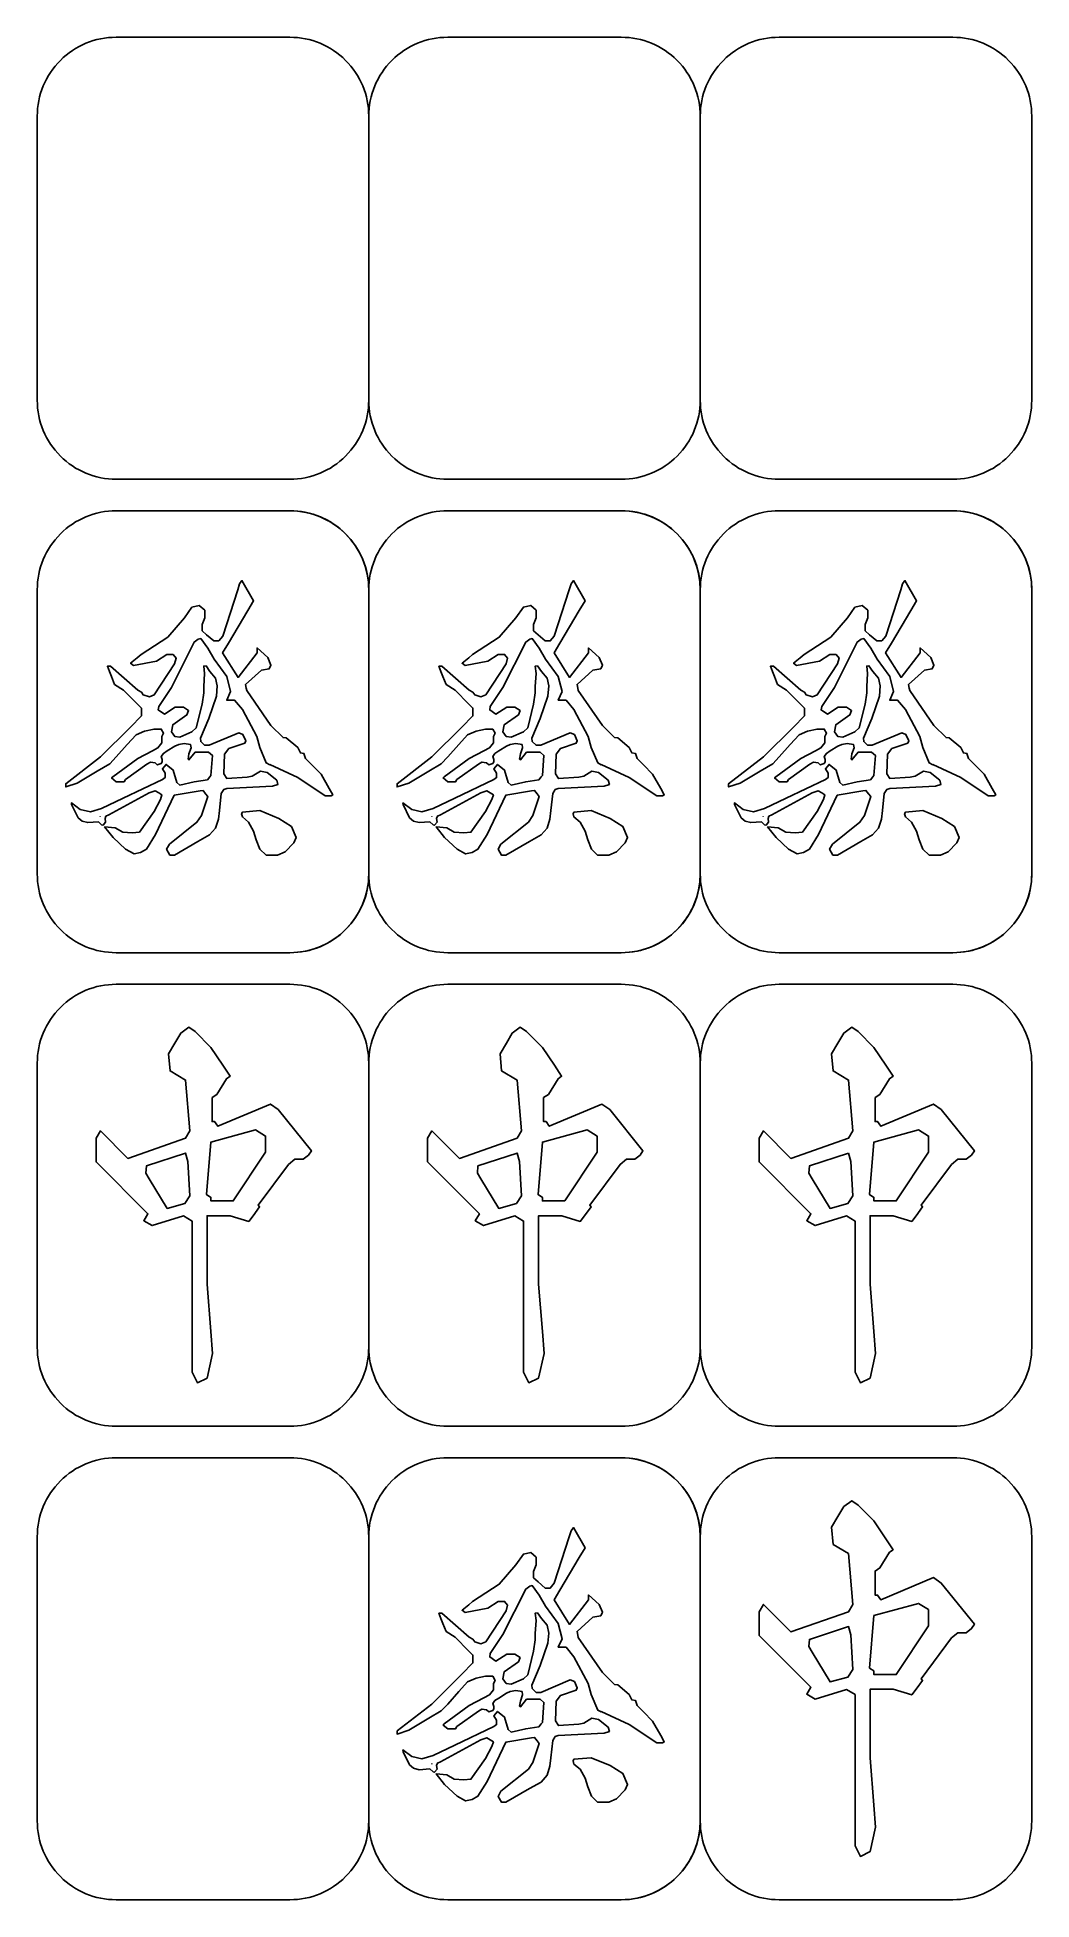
# Model space of a CAD drawing. Header units: millimetres. Extents: x -42 to 21, y 0 to 118.
import ezdxf

# ---------------------------------------------------------------- set-up
doc = ezdxf.new("R2010")
doc.units = ezdxf.units.MM
doc.layers.get('0').update_dxf_attribs({"linetype": 'CONTINUOUS'})

msp = doc.modelspace()

# ---------------------------------------------------------------- linework, layer by layer
for p, q in [((-21, 95), (-21, 113)), ((-21, 95), (-21, 113)), ((-21, 95), (-21, 113)), ((-21, 95), (-21, 113)), ((0, 95), (0, 113)), ((0, 95), (0, 113)), ((0, 95), (0, 113)), ((0, 95), (0, 113)), ((21, 95), (21, 113)), ((21, 95), (21, 113)), ((21, 95), (21, 113)), ((21, 95), (21, 113)), ((-42, 83), (-42, 65)), ((-42, 83), (-42, 65)), ((-42, 83), (-42, 65)), ((-42, 83), (-42, 65)), ((-21, 83), (-21, 65)), ((-21, 83), (-21, 65)), ((-21, 83), (-21, 65)), ((-21, 83), (-21, 65)), ((-21, 83), (-21, 65)), ((-21, 83), (-21, 65)), ((-21, 83), (-21, 65)), ((-21, 83), (-21, 65)), ((-21, 83), (-21, 65)), ((-21, 83), (-21, 65)), ((-21, 83), (-21, 65)), ((-21, 83), (-21, 65)), ((-21, 83), (-21, 65)), ((-21, 83), (-21, 65)), ((-21, 83), (-21, 65)), ((-21, 83), (-21, 65)), ((0, 83), (0, 65)), ((0, 83), (0, 65)), ((0, 83), (0, 65)), ((0, 83), (0, 65)), ((0, 83), (0, 65)), ((0, 83), (0, 65)), ((0, 83), (0, 65)), ((0, 83), (0, 65)), ((0, 83), (0, 65)), ((0, 83), (0, 65)), ((0, 83), (0, 65)), ((0, 83), (0, 65)), ((0, 83), (0, 65)), ((0, 83), (0, 65)), ((0, 83), (0, 65)), ((0, 83), (0, 65)), ((21, 83), (21, 65)), ((21, 83), (21, 65)), ((21, 83), (21, 65)), ((21, 83), (21, 65)), ((21, 83), (21, 65)), ((21, 83), (21, 65)), ((21, 83), (21, 65)), ((21, 83), (21, 65)), ((21, 83), (21, 65)), ((21, 83), (21, 65)), ((21, 83), (21, 65)), ((21, 83), (21, 65)), ((-38.01, 68.6), (-38.01, 68.64)), ((-38.01, 68.6), (-38.01, 68.64)), ((-38.01, 68.6), (-38.01, 68.64)), ((-38.01, 68.6), (-38.01, 68.64)), ((-17.01, 68.6), (-17.01, 68.64)), ((-17.01, 68.6), (-17.01, 68.64)), ((-17.01, 68.6), (-17.01, 68.64)), ((-17.01, 68.6), (-17.01, 68.64)), ((3.99, 68.6), (3.99, 68.64)), ((3.99, 68.6), (3.99, 68.64)), ((3.99, 68.6), (3.99, 68.64)), ((3.99, 68.6), (3.99, 68.64)), ((-42, 53), (-42, 35)), ((-42, 53), (-42, 35)), ((-42, 53), (-42, 35)), ((-42, 53), (-42, 35)), ((-21, 53), (-21, 35)), ((-21, 53), (-21, 35)), ((-21, 53), (-21, 35)), ((-21, 53), (-21, 35)), ((0, 53), (0, 35)), ((0, 53), (0, 35)), ((0, 53), (0, 35)), ((0, 53), (0, 35)), ((8.72, 24.28), (9.09, 24.91)), ((8.72, 24.28), (9.09, 24.91)), ((8.72, 24.28), (9.09, 24.91)), ((8.72, 24.28), (9.09, 24.91)), ((9.09, 24.91), (9.6, 25.28)), ((9.09, 24.91), (9.6, 25.28)), ((9.09, 24.91), (9.6, 25.28)), ((9.09, 24.91), (9.6, 25.28)), ((9.6, 25.28), (10, 25)), ((9.6, 25.28), (10, 25)), ((9.6, 25.28), (10, 25)), ((9.6, 25.28), (10, 25)), ((10, 25), (11, 24)), ((10, 25), (11, 24)), ((10, 25), (11, 24)), ((10, 25), (11, 24)), ((8.32, 23.6), (8.72, 24.28)), ((8.32, 23.6), (8.72, 24.28)), ((8.32, 23.6), (8.72, 24.28)), ((8.32, 23.6), (8.72, 24.28)), ((8.41, 22.51), (8.32, 23.6)), ((8.41, 22.51), (8.32, 23.6)), ((8.41, 22.51), (8.32, 23.6)), ((8.41, 22.51), (8.32, 23.6)), ((11, 24), (11.76, 22.87)), ((11, 24), (11.76, 22.87)), ((11, 24), (11.76, 22.87)), ((11, 24), (11.76, 22.87)), ((0, 23), (0, 5)), ((0, 23), (0, 5)), ((0, 23), (0, 5)), ((0, 23), (0, 5)), ((9.4, 21.93), (8.41, 22.51)), ((9.4, 21.93), (8.41, 22.51)), ((9.4, 21.93), (8.41, 22.51)), ((9.4, 21.93), (8.41, 22.51)), ((11.76, 22.87), (12.22, 22.17)), ((11.76, 22.87), (12.22, 22.17)), ((11.76, 22.87), (12.22, 22.17)), ((11.76, 22.87), (12.22, 22.17)), ((9.67, 18.71), (9.4, 21.93)), ((9.67, 18.71), (9.4, 21.93)), ((9.67, 18.71), (9.4, 21.93)), ((9.67, 18.71), (9.4, 21.93)), ((11.99, 22.02), (11.38, 21.02)), ((11.99, 22.02), (11.38, 21.02)), ((11.99, 22.02), (11.38, 21.02)), ((11.99, 22.02), (11.38, 21.02)), ((12.22, 22.17), (11.99, 22.02)), ((12.22, 22.17), (11.99, 22.02)), ((12.22, 22.17), (11.99, 22.02)), ((12.22, 22.17), (11.99, 22.02)), ((11.38, 21.02), (11.08, 20.82)), ((11.38, 21.02), (11.08, 20.82)), ((11.38, 21.02), (11.08, 20.82)), ((11.38, 21.02), (11.08, 20.82)), ((11.08, 20.82), (11.08, 19.3)), ((11.08, 20.82), (11.08, 19.3)), ((11.08, 20.82), (11.08, 19.3)), ((11.08, 20.82), (11.08, 19.3)), ((11.43, 19.01), (14.77, 20.41)), ((11.43, 19.01), (14.77, 20.41)), ((11.43, 19.01), (14.77, 20.41)), ((11.43, 19.01), (14.77, 20.41)), ((14.77, 20.41), (15.27, 20.06)), ((14.77, 20.41), (15.27, 20.06)), ((14.77, 20.41), (15.27, 20.06)), ((14.77, 20.41), (15.27, 20.06)), ((11.08, 19.3), (11.23, 19.3)), ((11.08, 19.3), (11.23, 19.3)), ((11.08, 19.3), (11.23, 19.3)), ((11.08, 19.3), (11.23, 19.3)), ((11.23, 19.3), (11.43, 19.01)), ((11.23, 19.3), (11.43, 19.01)), ((11.23, 19.3), (11.43, 19.01)), ((11.23, 19.3), (11.43, 19.01)), ((15.27, 20.06), (17.37, 17.45)), ((15.27, 20.06), (17.37, 17.45)), ((15.27, 20.06), (17.37, 17.45)), ((15.27, 20.06), (17.37, 17.45)), ((3.73, 18.25), (4, 18.71)), ((3.73, 18.25), (4, 18.71)), ((3.73, 18.25), (4, 18.71)), ((3.73, 18.25), (4, 18.71)), ((3.73, 16.75), (3.73, 18.25)), ((3.73, 16.75), (3.73, 18.25)), ((3.73, 16.75), (3.73, 18.25)), ((3.73, 16.75), (3.73, 18.25)), ((4, 18.71), (5.74, 16.97)), ((4, 18.71), (5.74, 16.97)), ((4, 18.71), (5.74, 16.97)), ((4, 18.71), (5.74, 16.97)), ((5.74, 16.97), (9.4, 18.25)), ((5.74, 16.97), (9.4, 18.25)), ((5.74, 16.97), (9.4, 18.25)), ((5.74, 16.97), (9.4, 18.25)), ((9.4, 18.25), (9.67, 18.71)), ((9.4, 18.25), (9.67, 18.71)), ((9.4, 18.25), (9.67, 18.71)), ((9.4, 18.25), (9.67, 18.71)), ((7.01, 13.46), (3.73, 16.75)), ((7.01, 13.46), (3.73, 16.75)), ((7.01, 13.46), (3.73, 16.75)), ((7.01, 13.46), (3.73, 16.75)), ((15.92, 16.59), (14, 14)), ((15.92, 16.59), (14, 14)), ((15.92, 16.59), (14, 14)), ((15.92, 16.59), (14, 14)), ((16.32, 16.91), (15.92, 16.59)), ((16.32, 16.91), (15.92, 16.59)), ((16.32, 16.91), (15.92, 16.59)), ((16.32, 16.91), (15.92, 16.59)), ((16.85, 16.91), (16.32, 16.91)), ((16.85, 16.91), (16.32, 16.91)), ((16.85, 16.91), (16.32, 16.91)), ((16.85, 16.91), (16.32, 16.91)), ((17.19, 17.18), (16.85, 16.91)), ((17.19, 17.18), (16.85, 16.91)), ((17.19, 17.18), (16.85, 16.91)), ((17.19, 17.18), (16.85, 16.91)), ((17.37, 17.45), (17.19, 17.18)), ((17.37, 17.45), (17.19, 17.18)), ((17.37, 17.45), (17.19, 17.18)), ((17.37, 17.45), (17.19, 17.18)), ((6.75, 13.02), (7.01, 13.46)), ((6.75, 13.02), (7.01, 13.46)), ((6.75, 13.02), (7.01, 13.46)), ((6.75, 13.02), (7.01, 13.46)), ((7.27, 12.71), (6.75, 13.02)), ((7.27, 12.71), (6.75, 13.02)), ((7.27, 12.71), (6.75, 13.02)), ((7.27, 12.71), (6.75, 13.02)), ((9.26, 13.32), (7.27, 12.71)), ((9.26, 13.32), (7.27, 12.71)), ((9.26, 13.32), (7.27, 12.71)), ((9.26, 13.32), (7.27, 12.71)), ((9.81, 13), (9.26, 13.32)), ((9.81, 13), (9.26, 13.32)), ((9.81, 13), (9.26, 13.32)), ((9.81, 13), (9.26, 13.32)), ((9.81, 3.42), (9.81, 13)), ((9.81, 3.42), (9.81, 13)), ((9.81, 3.42), (9.81, 13)), ((9.81, 3.42), (9.81, 13)), ((11, 13.34), (10.76, 13.34)), ((11, 13.34), (10.76, 13.34)), ((11, 13.34), (10.76, 13.34)), ((11, 13.34), (10.76, 13.34)), ((10.76, 13.34), (10.76, 11.3)), ((10.76, 13.34), (10.76, 11.3)), ((10.76, 13.34), (10.76, 11.3)), ((10.76, 13.34), (10.76, 11.3)), ((12.23, 13.34), (11, 13.34)), ((12.23, 13.34), (11, 13.34)), ((12.23, 13.34), (11, 13.34)), ((12.23, 13.34), (11, 13.34)), ((13.4, 12.98), (12.23, 13.34)), ((13.4, 12.98), (12.23, 13.34)), ((13.4, 12.98), (12.23, 13.34)), ((13.4, 12.98), (12.23, 13.34)), ((13.67, 13.34), (13.4, 12.98)), ((13.67, 13.34), (13.4, 12.98)), ((13.67, 13.34), (13.4, 12.98)), ((13.67, 13.34), (13.4, 12.98)), ((14.08, 13.9), (13.67, 13.34)), ((14.08, 13.9), (13.67, 13.34)), ((14.08, 13.9), (13.67, 13.34)), ((14.08, 13.9), (13.67, 13.34)), ((14, 14), (14.08, 13.9)), ((14, 14), (14.08, 13.9)), ((14, 14), (14.08, 13.9)), ((14, 14), (14.08, 13.9)), ((10.76, 11.3), (10.76, 9)), ((10.76, 11.3), (10.76, 9)), ((10.76, 11.3), (10.76, 9)), ((10.76, 11.3), (10.76, 9)), ((-17.01, 8.6), (-17.01, 8.64)), ((-17.01, 8.6), (-17.01, 8.64)), ((-17.01, 8.6), (-17.01, 8.64)), ((-17.01, 8.6), (-17.01, 8.64)), ((10.76, 9), (11, 6)), ((10.76, 9), (11, 6)), ((10.76, 9), (11, 6)), ((10.76, 9), (11, 6)), ((11, 6), (11.11, 4.6)), ((11, 6), (11.11, 4.6)), ((11, 6), (11.11, 4.6)), ((11, 6), (11.11, 4.6)), ((11.11, 4.6), (10.76, 3.05)), ((11.11, 4.6), (10.76, 3.05)), ((11.11, 4.6), (10.76, 3.05)), ((11.11, 4.6), (10.76, 3.05)), ((10.15, 2.75), (9.81, 3.42)), ((10.15, 2.75), (9.81, 3.42)), ((10.15, 2.75), (9.81, 3.42)), ((10.15, 2.75), (9.81, 3.42)), ((10.76, 3.05), (10.15, 2.75)), ((10.76, 3.05), (10.15, 2.75)), ((10.76, 3.05), (10.15, 2.75)), ((10.76, 3.05), (10.15, 2.75))]:
    msp.add_line(p, q)
for points in [[(-26, 90, 0.414214), (-21, 95), (-21, 113, 0.414214), (-26, 118), (-37, 118, 0.414214), (-42, 113), (-42, 95, 0.414214), (-37, 90)], [(-26, 90, 0.414214), (-21, 95), (-21, 113, 0.414214), (-26, 118), (-37, 118, 0.414214), (-42, 113), (-42, 95, 0.414214), (-37, 90)], [(-26, 90, 0.414214), (-21, 95), (-21, 113, 0.414214), (-26, 118), (-37, 118, 0.414214), (-42, 113), (-42, 95, 0.414214), (-37, 90)], [(-26, 90, 0.414214), (-21, 95), (-21, 113, 0.414214), (-26, 118), (-37, 118, 0.414214), (-42, 113), (-42, 95, 0.414214), (-37, 90)], [(-16, 118), (-5, 118, -0.414214), (0, 113), (0, 95, -0.414214), (-5, 90), (-16, 90, -0.414214), (-21, 95), (-21, 113, -0.414214)], [(-16, 118), (-5, 118, -0.414214), (0, 113), (0, 95, -0.414214), (-5, 90), (-16, 90, -0.414214), (-21, 95), (-21, 113, -0.414214)], [(-16, 118), (-5, 118, -0.414214), (0, 113), (0, 95, -0.414214), (-5, 90), (-16, 90, -0.414214), (-21, 95), (-21, 113, -0.414214)], [(-16, 118), (-5, 118, -0.414214), (0, 113), (0, 95, -0.414214), (-5, 90), (-16, 90, -0.414214), (-21, 95), (-21, 113, -0.414214)], [(21, 113), (21, 95, -0.414214), (16, 90), (5, 90, -0.414214), (0, 95), (0, 113, -0.414214), (5, 118), (16, 118, -0.414214)], [(21, 113), (21, 95, -0.414214), (16, 90), (5, 90, -0.414214), (0, 95), (0, 113, -0.414214), (5, 118), (16, 118, -0.414214)], [(16, 90), (5, 90, -0.414214), (0, 95), (0, 113, -0.414214), (5, 118), (16, 118, -0.414214), (21, 113), (21, 95, -0.414214)], [(21, 113, 0.414214), (16, 118), (5, 118, 0.414214), (0, 113), (0, 95, 0.414214), (5, 90), (16, 90, 0.414214), (21, 95)], [(-26, 60, 0.414214), (-21, 65), (-21, 83, 0.414214), (-26, 88), (-37, 88, 0.414214), (-42, 83), (-42, 65, 0.414214), (-37, 60)], [(-26, 60, 0.414214), (-21, 65), (-21, 83, 0.414214), (-26, 88), (-37, 88, 0.414214), (-42, 83), (-42, 65, 0.414214), (-37, 60)], [(-26, 60, 0.414214), (-21, 65), (-21, 83, 0.414214), (-26, 88), (-37, 88, 0.414214), (-42, 83), (-42, 65, 0.414214), (-37, 60)], [(-26, 60, 0.414214), (-21, 65), (-21, 83, 0.414214), (-26, 88), (-37, 88, 0.414214), (-42, 83), (-42, 65, 0.414214), (-37, 60)], [(-5, 60, 0.414214), (0, 65), (0, 83, 0.414214), (-5, 88), (-16, 88, 0.414214), (-21, 83), (-21, 65, 0.414214), (-16, 60)], [(-5, 60, 0.414214), (0, 65), (0, 83, 0.414214), (-5, 88), (-16, 88, 0.414214), (-21, 83), (-21, 65, 0.414214), (-16, 60)], [(-5, 60, 0.414214), (0, 65), (0, 83, 0.414214), (-5, 88), (-16, 88, 0.414214), (-21, 83), (-21, 65, 0.414214), (-16, 60)], [(-5, 60, 0.414214), (0, 65), (0, 83, 0.414214), (-5, 88), (-16, 88, 0.414214), (-21, 83), (-21, 65, 0.414214), (-16, 60)], [(16, 60), (5, 60, -0.414214), (0, 65), (0, 83, -0.414214), (5, 88), (16, 88, -0.414214), (21, 83), (21, 65, -0.414214)], [(16, 60), (5, 60, -0.414214), (0, 65), (0, 83, -0.414214), (5, 88), (16, 88, -0.414214), (21, 83), (21, 65, -0.414214)], [(16, 60), (5, 60, -0.414214), (0, 65), (0, 83, -0.414214), (5, 88), (16, 88, -0.414214), (21, 83), (21, 65, -0.414214)], [(16, 60), (5, 60, -0.414214), (0, 65), (0, 83, -0.414214), (5, 88), (16, 88, -0.414214), (21, 83), (21, 65, -0.414214)], [(-21, 53, 0.414214), (-26, 58), (-37, 58, 0.414214), (-42, 53), (-42, 35, 0.414214), (-37, 30), (-26, 30, 0.414214), (-21, 35)], [(-21, 53, 0.414214), (-26, 58), (-37, 58, 0.414214), (-42, 53), (-42, 35, 0.414214), (-37, 30), (-26, 30, 0.414214), (-21, 35)], [(-26, 58), (-37, 58, 0.414214), (-42, 53), (-42, 35, 0.414214), (-37, 30), (-26, 30, 0.414214), (-21, 35), (-21, 53, 0.414214)], [(-21, 53, 0.414214), (-26, 58), (-37, 58, 0.414214), (-42, 53), (-42, 35, 0.414214), (-37, 30), (-26, 30, 0.414214), (-21, 35)], [(0, 53, 0.414214), (-5, 58), (-16, 58, 0.414214), (-21, 53), (-21, 35, 0.414214), (-16, 30), (-5, 30, 0.414214), (0, 35)], [(0, 53, 0.414214), (-5, 58), (-16, 58, 0.414214), (-21, 53), (-21, 35, 0.414214), (-16, 30), (-5, 30, 0.414214), (0, 35)], [(0, 53, 0.414214), (-5, 58), (-16, 58, 0.414214), (-21, 53), (-21, 35, 0.414214), (-16, 30), (-5, 30, 0.414214), (0, 35)], [(0, 53, 0.414214), (-5, 58), (-16, 58, 0.414214), (-21, 53), (-21, 35, 0.414214), (-16, 30), (-5, 30, 0.414214), (0, 35)], [(21, 53, 0.414214), (16, 58), (5, 58, 0.414214), (0, 53), (0, 35, 0.414214), (5, 30), (16, 30, 0.414214), (21, 35)], [(21, 53, 0.414214), (16, 58), (5, 58, 0.414214), (0, 53), (0, 35, 0.414214), (5, 30), (16, 30, 0.414214), (21, 35)], [(16, 58), (5, 58, 0.414214), (0, 53), (0, 35, 0.414214), (5, 30), (16, 30, 0.414214), (21, 35), (21, 53, 0.414214)], [(16, 30, 0.414214), (21, 35), (21, 53, 0.414214), (16, 58), (5, 58, 0.414214), (0, 53), (0, 35, 0.414214), (5, 30)], [(-37, 28), (-26, 28, -0.414214), (-21, 23), (-21, 5, -0.414214), (-26, 0), (-37, 0, -0.414214), (-42, 5), (-42, 23, -0.414214)], [(-37, 28), (-26, 28, -0.414214), (-21, 23), (-21, 5, -0.414214), (-26, 0), (-37, 0, -0.414214), (-42, 5), (-42, 23, -0.414214)], [(-37, 28), (-26, 28, -0.414214), (-21, 23), (-21, 5, -0.414214), (-26, 0), (-37, 0, -0.414214), (-42, 5), (-42, 23, -0.414214)], [(-37, 28), (-26, 28, -0.414214), (-21, 23), (-21, 5, -0.414214), (-26, 0), (-37, 0, -0.414214), (-42, 5), (-42, 23, -0.414214)], [(-16, 28), (-5, 28, -0.414214), (0, 23), (0, 5, -0.414214), (-5, 0), (-16, 0, -0.414214), (-21, 5), (-21, 23, -0.414214)], [(-16, 28), (-5, 28, -0.414214), (0, 23), (0, 5, -0.414214), (-5, 0), (-16, 0, -0.414214), (-21, 5), (-21, 23, -0.414214)], [(-16, 28), (-5, 28, -0.414214), (0, 23), (0, 5, -0.414214), (-5, 0), (-16, 0, -0.414214), (-21, 5), (-21, 23, -0.414214)], [(-16, 28), (-5, 28, -0.414214), (0, 23), (0, 5, -0.414214), (-5, 0), (-16, 0, -0.414214), (-21, 5), (-21, 23, -0.414214)], [(16, 28), (5, 28, 0.414214), (0, 23), (0, 5, 0.414214), (5, 0), (16, 0, 0.414214), (21, 5), (21, 23, 0.414214)], [(16, 28), (5, 28, 0.414214), (0, 23), (0, 5, 0.414214), (5, 0), (16, 0, 0.414214), (21, 5), (21, 23, 0.414214)], [(16, 28), (5, 28, 0.414214), (0, 23), (0, 5, 0.414214), (5, 0), (16, 0, 0.414214), (21, 5), (21, 23, 0.414214)], [(16, 28), (5, 28, 0.414214), (0, 23), (0, 5, 0.414214), (5, 0), (16, 0, 0.414214), (21, 5), (21, 23, 0.414214)], [(16, 28), (5, 28, 0.414214), (0, 23), (0, 5, 0.414214), (5, 0), (16, 0, 0.414214), (21, 5), (21, 23, 0.414214)], [(16, 28), (5, 28, 0.414214), (0, 23), (0, 5, 0.414214), (5, 0), (16, 0, 0.414214), (21, 5), (21, 23, 0.414214)], [(16, 28), (5, 28, 0.414214), (0, 23), (0, 5, 0.414214), (5, 0), (16, 0, 0.414214), (21, 5), (21, 23, 0.414214)], [(16, 28), (5, 28, 0.414214), (0, 23), (0, 5, 0.414214), (5, 0), (16, 0, 0.414214), (21, 5), (21, 23, 0.414214)]]:
    msp.add_lwpolyline(points, format="xyb", close=True)
for points in [[(-31.64, 79.9), (-31.8, 79.86), (-32.05, 79.68), (-33.5, 76.8), (-34.3, 75.6), (-34.34, 75.38), (-33.94, 75.12), (-33.26, 75.56), (-32.74, 75.56), (-32.41, 75.34), (-32.52, 75.07), (-33.42, 74.44), (-33.5, 74), (-33.29, 73.7), (-32.97, 73.66), (-32.2, 74), (-31.93, 74.24), (-31.56, 75.74), (-31.45, 76.47), (-31.45, 76.87), (-31.4, 77.7), (-31.45, 78.16), (-31.31, 78.18), (-31.06, 77.81), (-30.7, 77.4), (-30.6, 76.9), (-30.65, 76.26), (-31.14, 74.84), (-31.66, 73.59), (-31.64, 73.38), (-31.4, 73.14), (-31.1, 73.14), (-29.23, 73.94), (-28.97, 73.83), (-28.79, 73.42), (-28.85, 73.28), (-29.86, 72.93), (-30.13, 72.58), (-30.18, 71.34), (-29.99, 71.03), (-28.7, 71.13), (-28.38, 71.19), (-27.86, 71.5), (-27.44, 71.42), (-26.83, 70.93), (-26.75, 70.66), (-27.09, 70.55), (-30, 70.4), (-30.19, 70.34), (-30.34, 70.09), (-30.46, 69), (-30.52, 68.47), (-30.7, 67.9), (-31.08, 67.46), (-31.82, 67.04), (-33.31, 66.19), (-33.6, 66.19), (-33.81, 66.55), (-33.63, 66.87), (-31.89, 68.27), (-31.6, 68.7), (-31.2, 69.9), (-31.34, 70.07), (-31.5, 70.28), (-31.69, 70.25), (-33.32, 69.98), (-34.5, 67.5), (-35.08, 66.56), (-35.45, 66.35), (-35.87, 66.26), (-36.4, 66.56), (-37.2, 67.3), (-37.73, 67.97), (-37.06, 67.92), (-36.58, 67.63), (-35.98, 67.59), (-35.53, 67.63), (-34.6, 68.95), (-34.2, 69.7), (-34.1, 70), (-34.3, 70.14), (-34.53, 70.26), (-34.9, 70.14), (-37.46, 68.74), (-37.65, 68.65), (-37.7, 68.5), (-37.67, 68.27), (-37.83, 68.08), (-37.92, 68.11), (-38.13, 68.29), (-38.8, 68.24), (-39.16, 68.34), (-39.41, 68.55), (-39.83, 69.38), (-39.84, 69.49), (-39.28, 69.07), (-38.63, 68.93), (-37.92, 69.14), (-36.55, 69.79), (-34.07, 70.97), (-33.9, 71.1), (-33.9, 71.37), (-34.07, 71.65), (-33.84, 71.93), (-33.4, 71.57), (-33.16, 70.78), (-32.97, 70.62), (-32.05, 70.83), (-31.22, 70.96), (-31.07, 71.14), (-31, 71.23), (-30.9, 72.5), (-31.15, 72.7), (-32, 72.7), (-32.39, 72.22), (-32.44, 72.27), (-32.39, 72.59), (-32.25, 72.98), (-32.29, 73.19), (-32.69, 73.25), (-33.04, 73.19), (-33.28, 73.09), (-33.77, 72.78), (-34.01, 72.63), (-34.15, 72.44), (-34.08, 72.25), (-34.08, 72.09), (-34.15, 71.98), (-34.4, 71.9), (-34.54, 72.03), (-34.83, 72.08), (-35.05, 71.94), (-36.41, 70.97), (-36.5, 70.83), (-37, 70.83), (-37.29, 71.07), (-37.22, 71.15), (-35.63, 72.3), (-34.7, 72.8), (-34.36, 72.98), (-34.1, 73.3), (-34.1, 73.7), (-34, 73.9), (-34.14, 74.17), (-34.6, 74.17), (-35.2, 74.03), (-35.74, 73.8), (-36.3, 73.2), (-37, 72.4), (-37.41, 71.96), (-38.2, 71.5), (-39.47, 70.75), (-40.2, 70.5), (-40.2, 70.7), (-38, 72.4), (-36.1, 74.3), (-35.4, 75), (-35.4, 75.3), (-35.4, 75.5), (-35.65, 75.75), (-36.53, 76.63), (-37.1, 77), (-37.3, 77.5), (-37.43, 77.82), (-37.56, 78.15), (-37.36, 78.15), (-35.63, 76.63), (-35.4, 76.5), (-35.29, 76.33), (-34.89, 76.22), (-34.59, 76.33), (-33.3, 78.3), (-33.2, 78.66), (-33.4, 78.9), (-33.8, 78.9), (-34.45, 78.48), (-35.9, 78.2), (-36.09, 78.34), (-35.67, 78.69), (-35.42, 78.9), (-33.73, 79.99), (-32.68, 81.21), (-32.2, 81.9), (-31.74, 82), (-31.39, 81.7), (-31.39, 81.21), (-31.56, 80.79), (-31.56, 80.4), (-31.27, 80.15), (-30.82, 79.75), (-30.5, 79.75), (-30.25, 80.05), (-29.3, 83), (-29.18, 83.37), (-29.03, 83.58), (-28.3, 82.3), (-28.67, 81.68), (-29.89, 79.62), (-30.26, 79), (-29.28, 77.44), (-28.07, 79), (-28.07, 79.31), (-27.4, 78.7), (-27.2, 78.22), (-27.3, 77.99), (-27.8, 77.9), (-28.8, 77), (-28.76, 76.76), (-28.73, 76.61), (-27.2, 74.4), (-26.43, 73.63), (-26.44, 73.64), (-26.23, 73.61), (-25.5, 73), (-25.33, 72.66), (-25.11, 72.63), (-25, 72.3), (-24.6, 71.9), (-24.02, 71.32), (-23.5, 70.4), (-23.28, 70), (-23.39, 69.94), (-23.76, 69.94), (-25.5, 71.1), (-27.27, 71.92), (-27.27, 71.91), (-27.49, 72.02), (-27.9, 73), (-28.1, 73.7), (-29, 75.4), (-29.5, 76), (-30, 76), (-29.75, 76.54), (-30, 77.5), (-30.8, 78.6), (-31.2, 79.3)], [(-30.5, 79.75), (-30.25, 80.05), (-29.3, 83), (-29.18, 83.37), (-29.03, 83.58), (-28.3, 82.3), (-28.67, 81.68), (-29.89, 79.62), (-30.26, 79), (-29.28, 77.44), (-28.07, 79), (-28.07, 79.31), (-27.4, 78.7), (-27.2, 78.22), (-27.3, 77.99), (-27.8, 77.9), (-28.8, 77), (-28.76, 76.76), (-28.73, 76.61), (-27.2, 74.4), (-26.43, 73.63), (-26.44, 73.64), (-26.23, 73.61), (-25.5, 73), (-25.33, 72.66), (-25.11, 72.63), (-25, 72.3), (-24.6, 71.9), (-24.02, 71.32), (-23.5, 70.4), (-23.28, 70), (-23.39, 69.94), (-23.76, 69.94), (-25.5, 71.1), (-27.27, 71.92), (-27.27, 71.91), (-27.49, 72.02), (-27.9, 73), (-28.1, 73.7), (-29, 75.4), (-29.5, 76), (-30, 76), (-29.75, 76.54), (-30, 77.5), (-30.8, 78.6), (-31.2, 79.3), (-31.64, 79.9), (-31.8, 79.86), (-32.05, 79.68), (-33.5, 76.8), (-34.3, 75.6), (-34.34, 75.38), (-33.94, 75.12), (-33.26, 75.56), (-32.74, 75.56), (-32.41, 75.34), (-32.52, 75.07), (-33.42, 74.44), (-33.5, 74), (-33.29, 73.7), (-32.97, 73.66), (-32.2, 74), (-31.93, 74.24), (-31.56, 75.74), (-31.45, 76.47), (-31.45, 76.87), (-31.4, 77.7), (-31.45, 78.16), (-31.31, 78.18), (-31.06, 77.81), (-30.7, 77.4), (-30.6, 76.9), (-30.65, 76.26), (-31.14, 74.84), (-31.66, 73.59), (-31.64, 73.38), (-31.4, 73.14), (-31.1, 73.14), (-29.23, 73.94), (-28.97, 73.83), (-28.79, 73.42), (-28.85, 73.28), (-29.86, 72.93), (-30.13, 72.58), (-30.18, 71.34), (-29.99, 71.03), (-28.7, 71.13), (-28.38, 71.19), (-27.86, 71.5), (-27.44, 71.42), (-26.83, 70.93), (-26.75, 70.66), (-27.09, 70.55), (-30, 70.4), (-30.19, 70.34), (-30.34, 70.09), (-30.46, 69), (-30.52, 68.47), (-30.7, 67.9), (-31.08, 67.46), (-31.82, 67.04), (-33.31, 66.19), (-33.6, 66.19), (-33.81, 66.55), (-33.63, 66.87), (-31.89, 68.27), (-31.6, 68.7), (-31.2, 69.9), (-31.34, 70.07), (-31.5, 70.28), (-31.69, 70.25), (-33.32, 69.98), (-34.5, 67.5), (-35.08, 66.56), (-35.45, 66.35), (-35.87, 66.26), (-36.4, 66.56), (-37.2, 67.3), (-37.73, 67.97), (-37.06, 67.92), (-36.58, 67.63), (-35.98, 67.59), (-35.53, 67.63), (-34.6, 68.95), (-34.2, 69.7), (-34.1, 70), (-34.3, 70.14), (-34.53, 70.26), (-34.9, 70.14), (-37.46, 68.74), (-37.65, 68.65), (-37.7, 68.5), (-37.67, 68.27), (-37.83, 68.08), (-37.92, 68.11), (-38.13, 68.29), (-38.8, 68.24), (-39.16, 68.34), (-39.41, 68.55), (-39.83, 69.38), (-39.84, 69.49), (-39.28, 69.07), (-38.63, 68.93), (-37.92, 69.14), (-36.55, 69.79), (-34.07, 70.97), (-33.9, 71.1), (-33.9, 71.37), (-34.07, 71.65), (-33.84, 71.93), (-33.4, 71.57), (-33.16, 70.78), (-32.97, 70.62), (-32.05, 70.83), (-31.22, 70.96), (-31.07, 71.14), (-31, 71.23), (-30.9, 72.5), (-31.15, 72.7), (-32, 72.7), (-32.39, 72.22), (-32.44, 72.27), (-32.39, 72.59), (-32.25, 72.98), (-32.29, 73.19), (-32.69, 73.25), (-33.04, 73.19), (-33.28, 73.09), (-33.77, 72.78), (-34.01, 72.63), (-34.15, 72.44), (-34.08, 72.25), (-34.08, 72.09), (-34.15, 71.98), (-34.4, 71.9), (-34.54, 72.03), (-34.83, 72.08), (-35.05, 71.94), (-36.41, 70.97), (-36.5, 70.83), (-37, 70.83), (-37.29, 71.07), (-37.22, 71.15), (-35.63, 72.3), (-34.7, 72.8), (-34.36, 72.98), (-34.1, 73.3), (-34.1, 73.7), (-34, 73.9), (-34.14, 74.17), (-34.6, 74.17), (-35.2, 74.03), (-35.74, 73.8), (-36.3, 73.2), (-37, 72.4), (-37.41, 71.96), (-38.2, 71.5), (-39.47, 70.75), (-40.2, 70.5), (-40.2, 70.7), (-38, 72.4), (-36.1, 74.3), (-35.4, 75), (-35.4, 75.3), (-35.4, 75.5), (-35.65, 75.75), (-36.53, 76.63), (-37.1, 77), (-37.3, 77.5), (-37.43, 77.82), (-37.56, 78.15), (-37.36, 78.15), (-35.63, 76.63), (-35.4, 76.5), (-35.29, 76.33), (-34.89, 76.22), (-34.59, 76.33), (-33.3, 78.3), (-33.2, 78.66), (-33.4, 78.9), (-33.8, 78.9), (-34.45, 78.48), (-35.9, 78.2), (-36.09, 78.34), (-35.67, 78.69), (-35.42, 78.9), (-33.73, 79.99), (-32.68, 81.21), (-32.2, 81.9), (-31.74, 82), (-31.39, 81.7), (-31.39, 81.21), (-31.56, 80.79), (-31.56, 80.4), (-31.27, 80.15), (-30.82, 79.75)], [(-30.5, 79.75), (-30.25, 80.05), (-29.3, 83), (-29.18, 83.37), (-29.03, 83.58), (-28.3, 82.3), (-28.67, 81.68), (-29.89, 79.62), (-30.26, 79), (-29.28, 77.44), (-28.07, 79), (-28.07, 79.31), (-27.4, 78.7), (-27.2, 78.22), (-27.3, 77.99), (-27.8, 77.9), (-28.8, 77), (-28.76, 76.76), (-28.73, 76.61), (-27.2, 74.4), (-26.43, 73.63), (-26.44, 73.64), (-26.23, 73.61), (-25.5, 73), (-25.33, 72.66), (-25.11, 72.63), (-25, 72.3), (-24.6, 71.9), (-24.02, 71.32), (-23.5, 70.4), (-23.28, 70), (-23.39, 69.94), (-23.76, 69.94), (-25.5, 71.1), (-27.27, 71.92), (-27.27, 71.91), (-27.49, 72.02), (-27.9, 73), (-28.1, 73.7), (-29, 75.4), (-29.5, 76), (-30, 76), (-29.75, 76.54), (-30, 77.5), (-30.8, 78.6), (-31.2, 79.3), (-31.64, 79.9), (-31.8, 79.86), (-32.05, 79.68), (-33.5, 76.8), (-34.3, 75.6), (-34.34, 75.38), (-33.94, 75.12), (-33.26, 75.56), (-32.74, 75.56), (-32.41, 75.34), (-32.52, 75.07), (-33.42, 74.44), (-33.5, 74), (-33.29, 73.7), (-32.97, 73.66), (-32.2, 74), (-31.93, 74.24), (-31.56, 75.74), (-31.45, 76.47), (-31.45, 76.87), (-31.4, 77.7), (-31.45, 78.16), (-31.31, 78.18), (-31.06, 77.81), (-30.7, 77.4), (-30.6, 76.9), (-30.65, 76.26), (-31.14, 74.84), (-31.66, 73.59), (-31.64, 73.38), (-31.4, 73.14), (-31.1, 73.14), (-29.23, 73.94), (-28.97, 73.83), (-28.79, 73.42), (-28.85, 73.28), (-29.86, 72.93), (-30.13, 72.58), (-30.18, 71.34), (-29.99, 71.03), (-28.7, 71.13), (-28.38, 71.19), (-27.86, 71.5), (-27.44, 71.42), (-26.83, 70.93), (-26.75, 70.66), (-27.09, 70.55), (-30, 70.4), (-30.19, 70.34), (-30.34, 70.09), (-30.46, 69), (-30.52, 68.47), (-30.7, 67.9), (-31.08, 67.46), (-31.82, 67.04), (-33.31, 66.19), (-33.6, 66.19), (-33.81, 66.55), (-33.63, 66.87), (-31.89, 68.27), (-31.6, 68.7), (-31.2, 69.9), (-31.34, 70.07), (-31.5, 70.28), (-31.69, 70.25), (-33.32, 69.98), (-34.5, 67.5), (-35.08, 66.56), (-35.45, 66.35), (-35.87, 66.26), (-36.4, 66.56), (-37.2, 67.3), (-37.73, 67.97), (-37.06, 67.92), (-36.58, 67.63), (-35.98, 67.59), (-35.53, 67.63), (-34.6, 68.95), (-34.2, 69.7), (-34.1, 70), (-34.3, 70.14), (-34.53, 70.26), (-34.9, 70.14), (-37.46, 68.74), (-37.65, 68.65), (-37.7, 68.5), (-37.67, 68.27), (-37.83, 68.08), (-37.92, 68.11), (-38.13, 68.29), (-38.8, 68.24), (-39.16, 68.34), (-39.41, 68.55), (-39.83, 69.38), (-39.84, 69.49), (-39.28, 69.07), (-38.63, 68.93), (-37.92, 69.14), (-36.55, 69.79), (-34.07, 70.97), (-33.9, 71.1), (-33.9, 71.37), (-34.07, 71.65), (-33.84, 71.93), (-33.4, 71.57), (-33.16, 70.78), (-32.97, 70.62), (-32.05, 70.83), (-31.22, 70.96), (-31.07, 71.14), (-31, 71.23), (-30.9, 72.5), (-31.15, 72.7), (-32, 72.7), (-32.39, 72.22), (-32.44, 72.27), (-32.39, 72.59), (-32.25, 72.98), (-32.29, 73.19), (-32.69, 73.25), (-33.04, 73.19), (-33.28, 73.09), (-33.77, 72.78), (-34.01, 72.63), (-34.15, 72.44), (-34.08, 72.25), (-34.08, 72.09), (-34.15, 71.98), (-34.4, 71.9), (-34.54, 72.03), (-34.83, 72.08), (-35.05, 71.94), (-36.41, 70.97), (-36.5, 70.83), (-37, 70.83), (-37.29, 71.07), (-37.22, 71.15), (-35.63, 72.3), (-34.7, 72.8), (-34.36, 72.98), (-34.1, 73.3), (-34.1, 73.7), (-34, 73.9), (-34.14, 74.17), (-34.6, 74.17), (-35.2, 74.03), (-35.74, 73.8), (-36.3, 73.2), (-37, 72.4), (-37.41, 71.96), (-38.2, 71.5), (-39.47, 70.75), (-40.2, 70.5), (-40.2, 70.7), (-38, 72.4), (-36.1, 74.3), (-35.4, 75), (-35.4, 75.3), (-35.4, 75.5), (-35.65, 75.75), (-36.53, 76.63), (-37.1, 77), (-37.3, 77.5), (-37.43, 77.82), (-37.56, 78.15), (-37.36, 78.15), (-35.63, 76.63), (-35.4, 76.5), (-35.29, 76.33), (-34.89, 76.22), (-34.59, 76.33), (-33.3, 78.3), (-33.2, 78.66), (-33.4, 78.9), (-33.8, 78.9), (-34.45, 78.48), (-35.9, 78.2), (-36.09, 78.34), (-35.67, 78.69), (-35.42, 78.9), (-33.73, 79.99), (-32.68, 81.21), (-32.2, 81.9), (-31.74, 82), (-31.39, 81.7), (-31.39, 81.21), (-31.56, 80.79), (-31.56, 80.4), (-31.27, 80.15), (-30.82, 79.75)], [(-30.5, 79.75), (-30.25, 80.05), (-29.3, 83), (-29.18, 83.37), (-29.03, 83.58), (-28.3, 82.3), (-28.67, 81.68), (-29.89, 79.62), (-30.26, 79), (-29.28, 77.44), (-28.07, 79), (-28.07, 79.31), (-27.4, 78.7), (-27.2, 78.22), (-27.3, 77.99), (-27.8, 77.9), (-28.8, 77), (-28.76, 76.76), (-28.73, 76.61), (-27.2, 74.4), (-26.43, 73.63), (-26.44, 73.64), (-26.23, 73.61), (-25.5, 73), (-25.33, 72.66), (-25.11, 72.63), (-25, 72.3), (-24.6, 71.9), (-24.02, 71.32), (-23.5, 70.4), (-23.28, 70), (-23.39, 69.94), (-23.76, 69.94), (-25.5, 71.1), (-27.27, 71.92), (-27.27, 71.91), (-27.49, 72.02), (-27.9, 73), (-28.1, 73.7), (-29, 75.4), (-29.5, 76), (-30, 76), (-29.75, 76.54), (-30, 77.5), (-30.8, 78.6), (-31.2, 79.3), (-31.64, 79.9), (-31.8, 79.86), (-32.05, 79.68), (-33.5, 76.8), (-34.3, 75.6), (-34.34, 75.38), (-33.94, 75.12), (-33.26, 75.56), (-32.74, 75.56), (-32.41, 75.34), (-32.52, 75.07), (-33.42, 74.44), (-33.5, 74), (-33.29, 73.7), (-32.97, 73.66), (-32.2, 74), (-31.93, 74.24), (-31.56, 75.74), (-31.45, 76.47), (-31.45, 76.87), (-31.4, 77.7), (-31.45, 78.16), (-31.31, 78.18), (-31.06, 77.81), (-30.7, 77.4), (-30.6, 76.9), (-30.65, 76.26), (-31.14, 74.84), (-31.66, 73.59), (-31.64, 73.38), (-31.4, 73.14), (-31.1, 73.14), (-29.23, 73.94), (-28.97, 73.83), (-28.79, 73.42), (-28.85, 73.28), (-29.86, 72.93), (-30.13, 72.58), (-30.18, 71.34), (-29.99, 71.03), (-28.7, 71.13), (-28.38, 71.19), (-27.86, 71.5), (-27.44, 71.42), (-26.83, 70.93), (-26.75, 70.66), (-27.09, 70.55), (-30, 70.4), (-30.19, 70.34), (-30.34, 70.09), (-30.46, 69), (-30.52, 68.47), (-30.7, 67.9), (-31.08, 67.46), (-31.82, 67.04), (-33.31, 66.19), (-33.6, 66.19), (-33.81, 66.55), (-33.63, 66.87), (-31.89, 68.27), (-31.6, 68.7), (-31.2, 69.9), (-31.34, 70.07), (-31.5, 70.28), (-31.69, 70.25), (-33.32, 69.98), (-34.5, 67.5), (-35.08, 66.56), (-35.45, 66.35), (-35.87, 66.26), (-36.4, 66.56), (-37.2, 67.3), (-37.73, 67.97), (-37.06, 67.92), (-36.58, 67.63), (-35.98, 67.59), (-35.53, 67.63), (-34.6, 68.95), (-34.2, 69.7), (-34.1, 70), (-34.3, 70.14), (-34.53, 70.26), (-34.9, 70.14), (-37.46, 68.74), (-37.65, 68.65), (-37.7, 68.5), (-37.67, 68.27), (-37.83, 68.08), (-37.92, 68.11), (-38.13, 68.29), (-38.8, 68.24), (-39.16, 68.34), (-39.41, 68.55), (-39.83, 69.38), (-39.84, 69.49), (-39.28, 69.07), (-38.63, 68.93), (-37.92, 69.14), (-36.55, 69.79), (-34.07, 70.97), (-33.9, 71.1), (-33.9, 71.37), (-34.07, 71.65), (-33.84, 71.93), (-33.4, 71.57), (-33.16, 70.78), (-32.97, 70.62), (-32.05, 70.83), (-31.22, 70.96), (-31.07, 71.14), (-31, 71.23), (-30.9, 72.5), (-31.15, 72.7), (-32, 72.7), (-32.39, 72.22), (-32.44, 72.27), (-32.39, 72.59), (-32.25, 72.98), (-32.29, 73.19), (-32.69, 73.25), (-33.04, 73.19), (-33.28, 73.09), (-33.77, 72.78), (-34.01, 72.63), (-34.15, 72.44), (-34.08, 72.25), (-34.08, 72.09), (-34.15, 71.98), (-34.4, 71.9), (-34.54, 72.03), (-34.83, 72.08), (-35.05, 71.94), (-36.41, 70.97), (-36.5, 70.83), (-37, 70.83), (-37.29, 71.07), (-37.22, 71.15), (-35.63, 72.3), (-34.7, 72.8), (-34.36, 72.98), (-34.1, 73.3), (-34.1, 73.7), (-34, 73.9), (-34.14, 74.17), (-34.6, 74.17), (-35.2, 74.03), (-35.74, 73.8), (-36.3, 73.2), (-37, 72.4), (-37.41, 71.96), (-38.2, 71.5), (-39.47, 70.75), (-40.2, 70.5), (-40.2, 70.7), (-38, 72.4), (-36.1, 74.3), (-35.4, 75), (-35.4, 75.3), (-35.4, 75.5), (-35.65, 75.75), (-36.53, 76.63), (-37.1, 77), (-37.3, 77.5), (-37.43, 77.82), (-37.56, 78.15), (-37.36, 78.15), (-35.63, 76.63), (-35.4, 76.5), (-35.29, 76.33), (-34.89, 76.22), (-34.59, 76.33), (-33.3, 78.3), (-33.2, 78.66), (-33.4, 78.9), (-33.8, 78.9), (-34.45, 78.48), (-35.9, 78.2), (-36.09, 78.34), (-35.67, 78.69), (-35.42, 78.9), (-33.73, 79.99), (-32.68, 81.21), (-32.2, 81.9), (-31.74, 82), (-31.39, 81.7), (-31.39, 81.21), (-31.56, 80.79), (-31.56, 80.4), (-31.27, 80.15), (-30.82, 79.75)], [(-10.27, 80.15), (-9.82, 79.75), (-9.5, 79.75), (-9.25, 80.05), (-8.3, 83), (-8.18, 83.37), (-8.03, 83.58), (-7.3, 82.3), (-7.67, 81.68), (-8.89, 79.62), (-9.26, 79), (-8.28, 77.44), (-7.07, 79), (-7.07, 79.31), (-6.4, 78.7), (-6.2, 78.22), (-6.3, 77.99), (-6.8, 77.9), (-7.8, 77), (-7.76, 76.76), (-7.73, 76.61), (-6.2, 74.4), (-5.43, 73.63), (-5.44, 73.64), (-5.23, 73.61), (-4.5, 73), (-4.33, 72.66), (-4.11, 72.63), (-4, 72.3), (-3.6, 71.9), (-3.02, 71.32), (-2.5, 70.4), (-2.28, 70), (-2.39, 69.94), (-2.76, 69.94), (-4.5, 71.1), (-6.27, 71.92), (-6.27, 71.91), (-6.49, 72.02), (-6.9, 73), (-7.1, 73.7), (-8, 75.4), (-8.5, 76), (-9, 76), (-8.75, 76.54), (-9, 77.5), (-9.8, 78.6), (-10.2, 79.3), (-10.64, 79.9), (-10.8, 79.86), (-11.05, 79.68), (-12.5, 76.8), (-13.3, 75.6), (-13.34, 75.38), (-12.94, 75.12), (-12.26, 75.56), (-11.74, 75.56), (-11.41, 75.34), (-11.52, 75.07), (-12.42, 74.44), (-12.5, 74), (-12.29, 73.7), (-11.97, 73.66), (-11.2, 74), (-10.93, 74.24), (-10.56, 75.74), (-10.45, 76.47), (-10.45, 76.87), (-10.4, 77.7), (-10.45, 78.16), (-10.31, 78.18), (-10.06, 77.81), (-9.7, 77.4), (-9.6, 76.9), (-9.65, 76.26), (-10.14, 74.84), (-10.66, 73.59), (-10.64, 73.38), (-10.4, 73.14), (-10.1, 73.14), (-8.23, 73.94), (-7.97, 73.83), (-7.79, 73.42), (-7.85, 73.28), (-8.86, 72.93), (-9.13, 72.58), (-9.18, 71.34), (-8.99, 71.03), (-7.7, 71.13), (-7.38, 71.19), (-6.86, 71.5), (-6.44, 71.42), (-5.83, 70.93), (-5.75, 70.66), (-6.09, 70.55), (-9, 70.4), (-9.19, 70.34), (-9.34, 70.09), (-9.46, 69), (-9.52, 68.47), (-9.7, 67.9), (-10.08, 67.46), (-10.82, 67.04), (-12.31, 66.19), (-12.6, 66.19), (-12.81, 66.55), (-12.63, 66.87), (-10.89, 68.27), (-10.6, 68.7), (-10.2, 69.9), (-10.34, 70.07), (-10.5, 70.28), (-10.69, 70.25), (-12.32, 69.98), (-13.5, 67.5), (-14.08, 66.56), (-14.45, 66.35), (-14.87, 66.26), (-15.4, 66.56), (-16.2, 67.3), (-16.73, 67.97), (-16.06, 67.92), (-15.58, 67.63), (-14.98, 67.59), (-14.53, 67.63), (-13.6, 68.95), (-13.2, 69.7), (-13.1, 70), (-13.3, 70.14), (-13.53, 70.26), (-13.9, 70.14), (-16.46, 68.74), (-16.65, 68.65), (-16.7, 68.5), (-16.67, 68.27), (-16.83, 68.08), (-16.92, 68.11), (-17.13, 68.29), (-17.8, 68.24), (-18.16, 68.34), (-18.41, 68.55), (-18.83, 69.38), (-18.84, 69.49), (-18.28, 69.07), (-17.63, 68.93), (-16.92, 69.14), (-15.55, 69.79), (-13.07, 70.97), (-12.9, 71.1), (-12.9, 71.37), (-13.07, 71.65), (-12.84, 71.93), (-12.4, 71.57), (-12.16, 70.78), (-11.97, 70.62), (-11.05, 70.83), (-10.22, 70.96), (-10.07, 71.14), (-10, 71.23), (-9.9, 72.5), (-10.15, 72.7), (-11, 72.7), (-11.39, 72.22), (-11.44, 72.27), (-11.39, 72.59), (-11.25, 72.98), (-11.29, 73.19), (-11.69, 73.25), (-12.04, 73.19), (-12.28, 73.09), (-12.77, 72.78), (-13.01, 72.63), (-13.15, 72.44), (-13.08, 72.25), (-13.08, 72.09), (-13.15, 71.98), (-13.4, 71.9), (-13.54, 72.03), (-13.83, 72.08), (-14.05, 71.94), (-15.41, 70.97), (-15.5, 70.83), (-16, 70.83), (-16.29, 71.07), (-16.22, 71.15), (-14.63, 72.3), (-13.7, 72.8), (-13.36, 72.98), (-13.1, 73.3), (-13.1, 73.7), (-13, 73.9), (-13.14, 74.17), (-13.6, 74.17), (-14.2, 74.03), (-14.74, 73.8), (-15.3, 73.2), (-16, 72.4), (-16.41, 71.96), (-17.2, 71.5), (-18.47, 70.75), (-19.2, 70.5), (-19.2, 70.7), (-17, 72.4), (-15.1, 74.3), (-14.4, 75), (-14.4, 75.3), (-14.4, 75.5), (-14.65, 75.75), (-15.53, 76.63), (-16.1, 77), (-16.3, 77.5), (-16.43, 77.82), (-16.56, 78.15), (-16.36, 78.15), (-14.63, 76.63), (-14.4, 76.5), (-14.29, 76.33), (-13.89, 76.22), (-13.59, 76.33), (-12.3, 78.3), (-12.2, 78.66), (-12.4, 78.9), (-12.8, 78.9), (-13.45, 78.48), (-14.9, 78.2), (-15.09, 78.34), (-14.67, 78.69), (-14.42, 78.9), (-12.73, 79.99), (-11.68, 81.21), (-11.2, 81.9), (-10.74, 82), (-10.39, 81.7), (-10.39, 81.21), (-10.56, 80.79), (-10.56, 80.4)], [(-10.64, 79.9), (-10.8, 79.86), (-11.05, 79.68), (-12.5, 76.8), (-13.3, 75.6), (-13.34, 75.38), (-12.94, 75.12), (-12.26, 75.56), (-11.74, 75.56), (-11.41, 75.34), (-11.52, 75.07), (-12.42, 74.44), (-12.5, 74), (-12.29, 73.7), (-11.97, 73.66), (-11.2, 74), (-10.93, 74.24), (-10.56, 75.74), (-10.45, 76.47), (-10.45, 76.87), (-10.4, 77.7), (-10.45, 78.16), (-10.31, 78.18), (-10.06, 77.81), (-9.7, 77.4), (-9.6, 76.9), (-9.65, 76.26), (-10.14, 74.84), (-10.66, 73.59), (-10.64, 73.38), (-10.4, 73.14), (-10.1, 73.14), (-8.23, 73.94), (-7.97, 73.83), (-7.79, 73.42), (-7.85, 73.28), (-8.86, 72.93), (-9.13, 72.58), (-9.18, 71.34), (-8.99, 71.03), (-7.7, 71.13), (-7.38, 71.19), (-6.86, 71.5), (-6.44, 71.42), (-5.83, 70.93), (-5.75, 70.66), (-6.09, 70.55), (-9, 70.4), (-9.19, 70.34), (-9.34, 70.09), (-9.46, 69), (-9.52, 68.47), (-9.7, 67.9), (-10.08, 67.46), (-10.82, 67.04), (-12.31, 66.19), (-12.6, 66.19), (-12.81, 66.55), (-12.63, 66.87), (-10.89, 68.27), (-10.6, 68.7), (-10.2, 69.9), (-10.34, 70.07), (-10.5, 70.28), (-10.69, 70.25), (-12.32, 69.98), (-13.5, 67.5), (-14.08, 66.56), (-14.45, 66.35), (-14.87, 66.26), (-15.4, 66.56), (-16.2, 67.3), (-16.73, 67.97), (-16.06, 67.92), (-15.58, 67.63), (-14.98, 67.59), (-14.53, 67.63), (-13.6, 68.95), (-13.2, 69.7), (-13.1, 70), (-13.3, 70.14), (-13.53, 70.26), (-13.9, 70.14), (-16.46, 68.74), (-16.65, 68.65), (-16.7, 68.5), (-16.67, 68.27), (-16.83, 68.08), (-16.92, 68.11), (-17.13, 68.29), (-17.8, 68.24), (-18.16, 68.34), (-18.41, 68.55), (-18.83, 69.38), (-18.84, 69.49), (-18.28, 69.07), (-17.63, 68.93), (-16.92, 69.14), (-15.55, 69.79), (-13.07, 70.97), (-12.9, 71.1), (-12.9, 71.37), (-13.07, 71.65), (-12.84, 71.93), (-12.4, 71.57), (-12.16, 70.78), (-11.97, 70.62), (-11.05, 70.83), (-10.22, 70.96), (-10.07, 71.14), (-10, 71.23), (-9.9, 72.5), (-10.15, 72.7), (-11, 72.7), (-11.39, 72.22), (-11.44, 72.27), (-11.39, 72.59), (-11.25, 72.98), (-11.29, 73.19), (-11.69, 73.25), (-12.04, 73.19), (-12.28, 73.09), (-12.77, 72.78), (-13.01, 72.63), (-13.15, 72.44), (-13.08, 72.25), (-13.08, 72.09), (-13.15, 71.98), (-13.4, 71.9), (-13.54, 72.03), (-13.83, 72.08), (-14.05, 71.94), (-15.41, 70.97), (-15.5, 70.83), (-16, 70.83), (-16.29, 71.07), (-16.22, 71.15), (-14.63, 72.3), (-13.7, 72.8), (-13.36, 72.98), (-13.1, 73.3), (-13.1, 73.7), (-13, 73.9), (-13.14, 74.17), (-13.6, 74.17), (-14.2, 74.03), (-14.74, 73.8), (-15.3, 73.2), (-16, 72.4), (-16.41, 71.96), (-17.2, 71.5), (-18.47, 70.75), (-19.2, 70.5), (-19.2, 70.7), (-17, 72.4), (-15.1, 74.3), (-14.4, 75), (-14.4, 75.3), (-14.4, 75.5), (-14.65, 75.75), (-15.53, 76.63), (-16.1, 77), (-16.3, 77.5), (-16.43, 77.82), (-16.56, 78.15), (-16.36, 78.15), (-14.63, 76.63), (-14.4, 76.5), (-14.29, 76.33), (-13.89, 76.22), (-13.59, 76.33), (-12.3, 78.3), (-12.2, 78.66), (-12.4, 78.9), (-12.8, 78.9), (-13.45, 78.48), (-14.9, 78.2), (-15.09, 78.34), (-14.67, 78.69), (-14.42, 78.9), (-12.73, 79.99), (-11.68, 81.21), (-11.2, 81.9), (-10.74, 82), (-10.39, 81.7), (-10.39, 81.21), (-10.56, 80.79), (-10.56, 80.4), (-10.27, 80.15), (-9.82, 79.75), (-9.5, 79.75), (-9.25, 80.05), (-8.3, 83), (-8.18, 83.37), (-8.03, 83.58), (-7.3, 82.3), (-7.67, 81.68), (-8.89, 79.62), (-9.26, 79), (-8.28, 77.44), (-7.07, 79), (-7.07, 79.31), (-6.4, 78.7), (-6.2, 78.22), (-6.3, 77.99), (-6.8, 77.9), (-7.8, 77), (-7.76, 76.76), (-7.73, 76.61), (-6.2, 74.4), (-5.43, 73.63), (-5.44, 73.64), (-5.23, 73.61), (-4.5, 73), (-4.33, 72.66), (-4.11, 72.63), (-4, 72.3), (-3.6, 71.9), (-3.02, 71.32), (-2.5, 70.4), (-2.28, 70), (-2.39, 69.94), (-2.76, 69.94), (-4.5, 71.1), (-6.27, 71.92), (-6.27, 71.91), (-6.49, 72.02), (-6.9, 73), (-7.1, 73.7), (-8, 75.4), (-8.5, 76), (-9, 76), (-8.75, 76.54), (-9, 77.5), (-9.8, 78.6), (-10.2, 79.3)], [(-10.64, 79.9), (-10.8, 79.86), (-11.05, 79.68), (-12.5, 76.8), (-13.3, 75.6), (-13.34, 75.38), (-12.94, 75.12), (-12.26, 75.56), (-11.74, 75.56), (-11.41, 75.34), (-11.52, 75.07), (-12.42, 74.44), (-12.5, 74), (-12.29, 73.7), (-11.97, 73.66), (-11.2, 74), (-10.93, 74.24), (-10.56, 75.74), (-10.45, 76.47), (-10.45, 76.87), (-10.4, 77.7), (-10.45, 78.16), (-10.31, 78.18), (-10.06, 77.81), (-9.7, 77.4), (-9.6, 76.9), (-9.65, 76.26), (-10.14, 74.84), (-10.66, 73.59), (-10.64, 73.38), (-10.4, 73.14), (-10.1, 73.14), (-8.23, 73.94), (-7.97, 73.83), (-7.79, 73.42), (-7.85, 73.28), (-8.86, 72.93), (-9.13, 72.58), (-9.18, 71.34), (-8.99, 71.03), (-7.7, 71.13), (-7.38, 71.19), (-6.86, 71.5), (-6.44, 71.42), (-5.83, 70.93), (-5.75, 70.66), (-6.09, 70.55), (-9, 70.4), (-9.19, 70.34), (-9.34, 70.09), (-9.46, 69), (-9.52, 68.47), (-9.7, 67.9), (-10.08, 67.46), (-10.82, 67.04), (-12.31, 66.19), (-12.6, 66.19), (-12.81, 66.55), (-12.63, 66.87), (-10.89, 68.27), (-10.6, 68.7), (-10.2, 69.9), (-10.34, 70.07), (-10.5, 70.28), (-10.69, 70.25), (-12.32, 69.98), (-13.5, 67.5), (-14.08, 66.56), (-14.45, 66.35), (-14.87, 66.26), (-15.4, 66.56), (-16.2, 67.3), (-16.73, 67.97), (-16.06, 67.92), (-15.58, 67.63), (-14.98, 67.59), (-14.53, 67.63), (-13.6, 68.95), (-13.2, 69.7), (-13.1, 70), (-13.3, 70.14), (-13.53, 70.26), (-13.9, 70.14), (-16.46, 68.74), (-16.65, 68.65), (-16.7, 68.5), (-16.67, 68.27), (-16.83, 68.08), (-16.92, 68.11), (-17.13, 68.29), (-17.8, 68.24), (-18.16, 68.34), (-18.41, 68.55), (-18.83, 69.38), (-18.84, 69.49), (-18.28, 69.07), (-17.63, 68.93), (-16.92, 69.14), (-15.55, 69.79), (-13.07, 70.97), (-12.9, 71.1), (-12.9, 71.37), (-13.07, 71.65), (-12.84, 71.93), (-12.4, 71.57), (-12.16, 70.78), (-11.97, 70.62), (-11.05, 70.83), (-10.22, 70.96), (-10.07, 71.14), (-10, 71.23), (-9.9, 72.5), (-10.15, 72.7), (-11, 72.7), (-11.39, 72.22), (-11.44, 72.27), (-11.39, 72.59), (-11.25, 72.98), (-11.29, 73.19), (-11.69, 73.25), (-12.04, 73.19), (-12.28, 73.09), (-12.77, 72.78), (-13.01, 72.63), (-13.15, 72.44), (-13.08, 72.25), (-13.08, 72.09), (-13.15, 71.98), (-13.4, 71.9), (-13.54, 72.03), (-13.83, 72.08), (-14.05, 71.94), (-15.41, 70.97), (-15.5, 70.83), (-16, 70.83), (-16.29, 71.07), (-16.22, 71.15), (-14.63, 72.3), (-13.7, 72.8), (-13.36, 72.98), (-13.1, 73.3), (-13.1, 73.7), (-13, 73.9), (-13.14, 74.17), (-13.6, 74.17), (-14.2, 74.03), (-14.74, 73.8), (-15.3, 73.2), (-16, 72.4), (-16.41, 71.96), (-17.2, 71.5), (-18.47, 70.75), (-19.2, 70.5), (-19.2, 70.7), (-17, 72.4), (-15.1, 74.3), (-14.4, 75), (-14.4, 75.3), (-14.4, 75.5), (-14.65, 75.75), (-15.53, 76.63), (-16.1, 77), (-16.3, 77.5), (-16.43, 77.82), (-16.56, 78.15), (-16.36, 78.15), (-14.63, 76.63), (-14.4, 76.5), (-14.29, 76.33), (-13.89, 76.22), (-13.59, 76.33), (-12.3, 78.3), (-12.2, 78.66), (-12.4, 78.9), (-12.8, 78.9), (-13.45, 78.48), (-14.9, 78.2), (-15.09, 78.34), (-14.67, 78.69), (-14.42, 78.9), (-12.73, 79.99), (-11.68, 81.21), (-11.2, 81.9), (-10.74, 82), (-10.39, 81.7), (-10.39, 81.21), (-10.56, 80.79), (-10.56, 80.4), (-10.27, 80.15), (-9.82, 79.75), (-9.5, 79.75), (-9.25, 80.05), (-8.3, 83), (-8.18, 83.37), (-8.03, 83.58), (-7.3, 82.3), (-7.67, 81.68), (-8.89, 79.62), (-9.26, 79), (-8.28, 77.44), (-7.07, 79), (-7.07, 79.31), (-6.4, 78.7), (-6.2, 78.22), (-6.3, 77.99), (-6.8, 77.9), (-7.8, 77), (-7.76, 76.76), (-7.73, 76.61), (-6.2, 74.4), (-5.43, 73.63), (-5.44, 73.64), (-5.23, 73.61), (-4.5, 73), (-4.33, 72.66), (-4.11, 72.63), (-4, 72.3), (-3.6, 71.9), (-3.02, 71.32), (-2.5, 70.4), (-2.28, 70), (-2.39, 69.94), (-2.76, 69.94), (-4.5, 71.1), (-6.27, 71.92), (-6.27, 71.91), (-6.49, 72.02), (-6.9, 73), (-7.1, 73.7), (-8, 75.4), (-8.5, 76), (-9, 76), (-8.75, 76.54), (-9, 77.5), (-9.8, 78.6), (-10.2, 79.3)], [(-10.2, 79.3), (-10.64, 79.9), (-10.8, 79.86), (-11.05, 79.68), (-12.5, 76.8), (-13.3, 75.6), (-13.34, 75.38), (-12.94, 75.12), (-12.26, 75.56), (-11.74, 75.56), (-11.41, 75.34), (-11.52, 75.07), (-12.42, 74.44), (-12.5, 74), (-12.29, 73.7), (-11.97, 73.66), (-11.2, 74), (-10.93, 74.24), (-10.56, 75.74), (-10.45, 76.47), (-10.45, 76.87), (-10.4, 77.7), (-10.45, 78.16), (-10.31, 78.18), (-10.06, 77.81), (-9.7, 77.4), (-9.6, 76.9), (-9.65, 76.26), (-10.14, 74.84), (-10.66, 73.59), (-10.64, 73.38), (-10.4, 73.14), (-10.1, 73.14), (-8.23, 73.94), (-7.97, 73.83), (-7.79, 73.42), (-7.85, 73.28), (-8.86, 72.93), (-9.13, 72.58), (-9.18, 71.34), (-8.99, 71.03), (-7.7, 71.13), (-7.38, 71.19), (-6.86, 71.5), (-6.44, 71.42), (-5.83, 70.93), (-5.75, 70.66), (-6.09, 70.55), (-9, 70.4), (-9.19, 70.34), (-9.34, 70.09), (-9.46, 69), (-9.52, 68.47), (-9.7, 67.9), (-10.08, 67.46), (-10.82, 67.04), (-12.31, 66.19), (-12.6, 66.19), (-12.81, 66.55), (-12.63, 66.87), (-10.89, 68.27), (-10.6, 68.7), (-10.2, 69.9), (-10.34, 70.07), (-10.5, 70.28), (-10.69, 70.25), (-12.32, 69.98), (-13.5, 67.5), (-14.08, 66.56), (-14.45, 66.35), (-14.87, 66.26), (-15.4, 66.56), (-16.2, 67.3), (-16.73, 67.97), (-16.06, 67.92), (-15.58, 67.63), (-14.98, 67.59), (-14.53, 67.63), (-13.6, 68.95), (-13.2, 69.7), (-13.1, 70), (-13.3, 70.14), (-13.53, 70.26), (-13.9, 70.14), (-16.46, 68.74), (-16.65, 68.65), (-16.7, 68.5), (-16.67, 68.27), (-16.83, 68.08), (-16.92, 68.11), (-17.13, 68.29), (-17.8, 68.24), (-18.16, 68.34), (-18.41, 68.55), (-18.83, 69.38), (-18.84, 69.49), (-18.28, 69.07), (-17.63, 68.93), (-16.92, 69.14), (-15.55, 69.79), (-13.07, 70.97), (-12.9, 71.1), (-12.9, 71.37), (-13.07, 71.65), (-12.84, 71.93), (-12.4, 71.57), (-12.16, 70.78), (-11.97, 70.62), (-11.05, 70.83), (-10.22, 70.96), (-10.07, 71.14), (-10, 71.23), (-9.9, 72.5), (-10.15, 72.7), (-11, 72.7), (-11.39, 72.22), (-11.44, 72.27), (-11.39, 72.59), (-11.25, 72.98), (-11.29, 73.19), (-11.69, 73.25), (-12.04, 73.19), (-12.28, 73.09), (-12.77, 72.78), (-13.01, 72.63), (-13.15, 72.44), (-13.08, 72.25), (-13.08, 72.09), (-13.15, 71.98), (-13.4, 71.9), (-13.54, 72.03), (-13.83, 72.08), (-14.05, 71.94), (-15.41, 70.97), (-15.5, 70.83), (-16, 70.83), (-16.29, 71.07), (-16.22, 71.15), (-14.63, 72.3), (-13.7, 72.8), (-13.36, 72.98), (-13.1, 73.3), (-13.1, 73.7), (-13, 73.9), (-13.14, 74.17), (-13.6, 74.17), (-14.2, 74.03), (-14.74, 73.8), (-15.3, 73.2), (-16, 72.4), (-16.41, 71.96), (-17.2, 71.5), (-18.47, 70.75), (-19.2, 70.5), (-19.2, 70.7), (-17, 72.4), (-15.1, 74.3), (-14.4, 75), (-14.4, 75.3), (-14.4, 75.5), (-14.65, 75.75), (-15.53, 76.63), (-16.1, 77), (-16.3, 77.5), (-16.43, 77.82), (-16.56, 78.15), (-16.36, 78.15), (-14.63, 76.63), (-14.4, 76.5), (-14.29, 76.33), (-13.89, 76.22), (-13.59, 76.33), (-12.3, 78.3), (-12.2, 78.66), (-12.4, 78.9), (-12.8, 78.9), (-13.45, 78.48), (-14.9, 78.2), (-15.09, 78.34), (-14.67, 78.69), (-14.42, 78.9), (-12.73, 79.99), (-11.68, 81.21), (-11.2, 81.9), (-10.74, 82), (-10.39, 81.7), (-10.39, 81.21), (-10.56, 80.79), (-10.56, 80.4), (-10.27, 80.15), (-9.82, 79.75), (-9.5, 79.75), (-9.25, 80.05), (-8.3, 83), (-8.18, 83.37), (-8.03, 83.58), (-7.3, 82.3), (-7.67, 81.68), (-8.89, 79.62), (-9.26, 79), (-8.28, 77.44), (-7.07, 79), (-7.07, 79.31), (-6.4, 78.7), (-6.2, 78.22), (-6.3, 77.99), (-6.8, 77.9), (-7.8, 77), (-7.76, 76.76), (-7.73, 76.61), (-6.2, 74.4), (-5.43, 73.63), (-5.44, 73.64), (-5.23, 73.61), (-4.5, 73), (-4.33, 72.66), (-4.11, 72.63), (-4, 72.3), (-3.6, 71.9), (-3.02, 71.32), (-2.5, 70.4), (-2.28, 70), (-2.39, 69.94), (-2.76, 69.94), (-4.5, 71.1), (-6.27, 71.92), (-6.27, 71.91), (-6.49, 72.02), (-6.9, 73), (-7.1, 73.7), (-8, 75.4), (-8.5, 76), (-9, 76), (-8.75, 76.54), (-9, 77.5), (-9.8, 78.6)], [(13.33, 81.68), (12.11, 79.62), (11.74, 79), (12.72, 77.44), (13.93, 79), (13.93, 79.31), (14.6, 78.7), (14.8, 78.22), (14.7, 77.99), (14.2, 77.9), (13.2, 77), (13.24, 76.76), (13.27, 76.61), (14.8, 74.4), (15.57, 73.63), (15.56, 73.64), (15.77, 73.61), (16.5, 73), (16.67, 72.66), (16.89, 72.63), (17, 72.3), (17.4, 71.9), (17.98, 71.32), (18.5, 70.4), (18.72, 70), (18.61, 69.94), (18.24, 69.94), (16.5, 71.1), (14.73, 71.92), (14.73, 71.91), (14.51, 72.02), (14.1, 73), (13.9, 73.7), (13, 75.4), (12.5, 76), (12, 76), (12.25, 76.54), (12, 77.5), (11.2, 78.6), (10.8, 79.3), (10.36, 79.9), (10.2, 79.86), (9.95, 79.68), (8.5, 76.8), (7.7, 75.6), (7.66, 75.38), (8.06, 75.12), (8.74, 75.56), (9.26, 75.56), (9.59, 75.34), (9.48, 75.07), (8.58, 74.44), (8.5, 74), (8.71, 73.7), (9.03, 73.66), (9.8, 74), (10.07, 74.24), (10.44, 75.74), (10.55, 76.47), (10.55, 76.87), (10.6, 77.7), (10.55, 78.16), (10.69, 78.18), (10.94, 77.81), (11.3, 77.4), (11.4, 76.9), (11.35, 76.26), (10.86, 74.84), (10.34, 73.59), (10.36, 73.38), (10.6, 73.14), (10.9, 73.14), (12.77, 73.94), (13.03, 73.83), (13.21, 73.42), (13.15, 73.28), (12.14, 72.93), (11.87, 72.58), (11.82, 71.34), (12.01, 71.03), (13.3, 71.13), (13.62, 71.19), (14.14, 71.5), (14.56, 71.42), (15.17, 70.93), (15.25, 70.66), (14.91, 70.55), (12, 70.4), (11.81, 70.34), (11.66, 70.09), (11.54, 69), (11.48, 68.47), (11.3, 67.9), (10.92, 67.46), (10.18, 67.04), (8.69, 66.19), (8.4, 66.19), (8.19, 66.55), (8.37, 66.87), (10.11, 68.27), (10.4, 68.7), (10.8, 69.9), (10.66, 70.07), (10.5, 70.28), (10.31, 70.25), (8.68, 69.98), (7.5, 67.5), (6.92, 66.56), (6.55, 66.35), (6.13, 66.26), (5.6, 66.56), (4.8, 67.3), (4.27, 67.97), (4.94, 67.92), (5.42, 67.63), (6.02, 67.59), (6.47, 67.63), (7.4, 68.95), (7.8, 69.7), (7.9, 70), (7.7, 70.14), (7.47, 70.26), (7.1, 70.14), (4.54, 68.74), (4.35, 68.65), (4.3, 68.5), (4.33, 68.27), (4.17, 68.08), (4.08, 68.11), (3.87, 68.29), (3.2, 68.24), (2.84, 68.34), (2.59, 68.55), (2.17, 69.38), (2.16, 69.49), (2.72, 69.07), (3.37, 68.93), (4.08, 69.14), (5.45, 69.79), (7.93, 70.97), (8.1, 71.1), (8.1, 71.37), (7.93, 71.65), (8.16, 71.93), (8.6, 71.57), (8.84, 70.78), (9.03, 70.62), (9.95, 70.83), (10.78, 70.96), (10.93, 71.14), (11, 71.23), (11.1, 72.5), (10.85, 72.7), (10, 72.7), (9.61, 72.22), (9.56, 72.27), (9.61, 72.59), (9.75, 72.98), (9.71, 73.19), (9.31, 73.25), (8.96, 73.19), (8.72, 73.09), (8.23, 72.78), (7.99, 72.63), (7.85, 72.44), (7.92, 72.25), (7.92, 72.09), (7.85, 71.98), (7.6, 71.9), (7.46, 72.03), (7.17, 72.08), (6.95, 71.94), (5.59, 70.97), (5.5, 70.83), (5, 70.83), (4.71, 71.07), (4.78, 71.15), (6.37, 72.3), (7.3, 72.8), (7.64, 72.98), (7.9, 73.3), (7.9, 73.7), (8, 73.9), (7.86, 74.17), (7.4, 74.17), (6.8, 74.03), (6.26, 73.8), (5.7, 73.2), (5, 72.4), (4.59, 71.96), (3.8, 71.5), (2.53, 70.75), (1.8, 70.5), (1.8, 70.7), (4, 72.4), (5.9, 74.3), (6.6, 75), (6.6, 75.3), (6.6, 75.5), (6.35, 75.75), (5.47, 76.63), (4.9, 77), (4.7, 77.5), (4.57, 77.82), (4.44, 78.15), (4.64, 78.15), (6.37, 76.63), (6.6, 76.5), (6.71, 76.33), (7.11, 76.22), (7.41, 76.33), (8.7, 78.3), (8.8, 78.66), (8.6, 78.9), (8.2, 78.9), (7.55, 78.48), (6.1, 78.2), (5.91, 78.34), (6.33, 78.69), (6.58, 78.9), (8.27, 79.99), (9.32, 81.21), (9.8, 81.9), (10.26, 82), (10.61, 81.7), (10.61, 81.21), (10.44, 80.79), (10.44, 80.4), (10.73, 80.15), (11.18, 79.75), (11.5, 79.75), (11.75, 80.05), (12.7, 83), (12.82, 83.37), (12.97, 83.58), (13.7, 82.3)], [(18.5, 70.4), (18.72, 70), (18.61, 69.94), (18.24, 69.94), (16.5, 71.1), (14.73, 71.92), (14.73, 71.91), (14.51, 72.02), (14.1, 73), (13.9, 73.7), (13, 75.4), (12.5, 76), (12, 76), (12.25, 76.54), (12, 77.5), (11.2, 78.6), (10.8, 79.3), (10.36, 79.9), (10.2, 79.86), (9.95, 79.68), (8.5, 76.8), (7.7, 75.6), (7.66, 75.38), (8.06, 75.12), (8.74, 75.56), (9.26, 75.56), (9.59, 75.34), (9.48, 75.07), (8.58, 74.44), (8.5, 74), (8.71, 73.7), (9.03, 73.66), (9.8, 74), (10.07, 74.24), (10.44, 75.74), (10.55, 76.47), (10.55, 76.87), (10.6, 77.7), (10.55, 78.16), (10.69, 78.18), (10.94, 77.81), (11.3, 77.4), (11.4, 76.9), (11.35, 76.26), (10.86, 74.84), (10.34, 73.59), (10.36, 73.38), (10.6, 73.14), (10.9, 73.14), (12.77, 73.94), (13.03, 73.83), (13.21, 73.42), (13.15, 73.28), (12.14, 72.93), (11.87, 72.58), (11.82, 71.34), (12.01, 71.03), (13.3, 71.13), (13.62, 71.19), (14.14, 71.5), (14.56, 71.42), (15.17, 70.93), (15.25, 70.66), (14.91, 70.55), (12, 70.4), (11.81, 70.34), (11.66, 70.09), (11.54, 69), (11.48, 68.47), (11.3, 67.9), (10.92, 67.46), (10.18, 67.04), (8.69, 66.19), (8.4, 66.19), (8.19, 66.55), (8.37, 66.87), (10.11, 68.27), (10.4, 68.7), (10.8, 69.9), (10.66, 70.07), (10.5, 70.28), (10.31, 70.25), (8.68, 69.98), (7.5, 67.5), (6.92, 66.56), (6.55, 66.35), (6.13, 66.26), (5.6, 66.56), (4.8, 67.3), (4.27, 67.97), (4.94, 67.92), (5.42, 67.63), (6.02, 67.59), (6.47, 67.63), (7.4, 68.95), (7.8, 69.7), (7.9, 70), (7.7, 70.14), (7.47, 70.26), (7.1, 70.14), (4.54, 68.74), (4.35, 68.65), (4.3, 68.5), (4.33, 68.27), (4.17, 68.08), (4.08, 68.11), (3.87, 68.29), (3.2, 68.24), (2.84, 68.34), (2.59, 68.55), (2.17, 69.38), (2.16, 69.49), (2.72, 69.07), (3.37, 68.93), (4.08, 69.14), (5.45, 69.79), (7.93, 70.97), (8.1, 71.1), (8.1, 71.37), (7.93, 71.65), (8.16, 71.93), (8.6, 71.57), (8.84, 70.78), (9.03, 70.62), (9.95, 70.83), (10.78, 70.96), (10.93, 71.14), (11, 71.23), (11.1, 72.5), (10.85, 72.7), (10, 72.7), (9.61, 72.22), (9.56, 72.27), (9.61, 72.59), (9.75, 72.98), (9.71, 73.19), (9.31, 73.25), (8.96, 73.19), (8.72, 73.09), (8.23, 72.78), (7.99, 72.63), (7.85, 72.44), (7.92, 72.25), (7.92, 72.09), (7.85, 71.98), (7.6, 71.9), (7.46, 72.03), (7.17, 72.08), (6.95, 71.94), (5.59, 70.97), (5.5, 70.83), (5, 70.83), (4.71, 71.07), (4.78, 71.15), (6.37, 72.3), (7.3, 72.8), (7.64, 72.98), (7.9, 73.3), (7.9, 73.7), (8, 73.9), (7.86, 74.17), (7.4, 74.17), (6.8, 74.03), (6.26, 73.8), (5.7, 73.2), (5, 72.4), (4.59, 71.96), (3.8, 71.5), (2.53, 70.75), (1.8, 70.5), (1.8, 70.7), (4, 72.4), (5.9, 74.3), (6.6, 75), (6.6, 75.3), (6.6, 75.5), (6.35, 75.75), (5.47, 76.63), (4.9, 77), (4.7, 77.5), (4.57, 77.82), (4.44, 78.15), (4.64, 78.15), (6.37, 76.63), (6.6, 76.5), (6.71, 76.33), (7.11, 76.22), (7.41, 76.33), (8.7, 78.3), (8.8, 78.66), (8.6, 78.9), (8.2, 78.9), (7.55, 78.48), (6.1, 78.2), (5.91, 78.34), (6.33, 78.69), (6.58, 78.9), (8.27, 79.99), (9.32, 81.21), (9.8, 81.9), (10.26, 82), (10.61, 81.7), (10.61, 81.21), (10.44, 80.79), (10.44, 80.4), (10.73, 80.15), (11.18, 79.75), (11.5, 79.75), (11.75, 80.05), (12.7, 83), (12.82, 83.37), (12.97, 83.58), (13.7, 82.3), (13.33, 81.68), (12.11, 79.62), (11.74, 79), (12.72, 77.44), (13.93, 79), (13.93, 79.31), (14.6, 78.7), (14.8, 78.22), (14.7, 77.99), (14.2, 77.9), (13.2, 77), (13.24, 76.76), (13.27, 76.61), (14.8, 74.4), (15.57, 73.63), (15.56, 73.64), (15.77, 73.61), (16.5, 73), (16.67, 72.66), (16.89, 72.63), (17, 72.3), (17.4, 71.9), (17.98, 71.32)], [(11.5, 79.75), (11.75, 80.05), (12.7, 83), (12.82, 83.37), (12.97, 83.58), (13.7, 82.3), (13.33, 81.68), (12.11, 79.62), (11.74, 79), (12.72, 77.44), (13.93, 79), (13.93, 79.31), (14.6, 78.7), (14.8, 78.22), (14.7, 77.99), (14.2, 77.9), (13.2, 77), (13.24, 76.76), (13.27, 76.61), (14.8, 74.4), (15.57, 73.63), (15.56, 73.64), (15.77, 73.61), (16.5, 73), (16.67, 72.66), (16.89, 72.63), (17, 72.3), (17.4, 71.9), (17.98, 71.32), (18.5, 70.4), (18.72, 70), (18.61, 69.94), (18.24, 69.94), (16.5, 71.1), (14.73, 71.92), (14.73, 71.91), (14.51, 72.02), (14.1, 73), (13.9, 73.7), (13, 75.4), (12.5, 76), (12, 76), (12.25, 76.54), (12, 77.5), (11.2, 78.6), (10.8, 79.3), (10.36, 79.9), (10.2, 79.86), (9.95, 79.68), (8.5, 76.8), (7.7, 75.6), (7.66, 75.38), (8.06, 75.12), (8.74, 75.56), (9.26, 75.56), (9.59, 75.34), (9.48, 75.07), (8.58, 74.44), (8.5, 74), (8.71, 73.7), (9.03, 73.66), (9.8, 74), (10.07, 74.24), (10.44, 75.74), (10.55, 76.47), (10.55, 76.87), (10.6, 77.7), (10.55, 78.16), (10.69, 78.18), (10.94, 77.81), (11.3, 77.4), (11.4, 76.9), (11.35, 76.26), (10.86, 74.84), (10.34, 73.59), (10.36, 73.38), (10.6, 73.14), (10.9, 73.14), (12.77, 73.94), (13.03, 73.83), (13.21, 73.42), (13.15, 73.28), (12.14, 72.93), (11.87, 72.58), (11.82, 71.34), (12.01, 71.03), (13.3, 71.13), (13.62, 71.19), (14.14, 71.5), (14.56, 71.42), (15.17, 70.93), (15.25, 70.66), (14.91, 70.55), (12, 70.4), (11.81, 70.34), (11.66, 70.09), (11.54, 69), (11.48, 68.47), (11.3, 67.9), (10.92, 67.46), (10.18, 67.04), (8.69, 66.19), (8.4, 66.19), (8.19, 66.55), (8.37, 66.87), (10.11, 68.27), (10.4, 68.7), (10.8, 69.9), (10.66, 70.07), (10.5, 70.28), (10.31, 70.25), (8.68, 69.98), (7.5, 67.5), (6.92, 66.56), (6.55, 66.35), (6.13, 66.26), (5.6, 66.56), (4.8, 67.3), (4.27, 67.97), (4.94, 67.92), (5.42, 67.63), (6.02, 67.59), (6.47, 67.63), (7.4, 68.95), (7.8, 69.7), (7.9, 70), (7.7, 70.14), (7.47, 70.26), (7.1, 70.14), (4.54, 68.74), (4.35, 68.65), (4.3, 68.5), (4.33, 68.27), (4.17, 68.08), (4.08, 68.11), (3.87, 68.29), (3.2, 68.24), (2.84, 68.34), (2.59, 68.55), (2.17, 69.38), (2.16, 69.49), (2.72, 69.07), (3.37, 68.93), (4.08, 69.14), (5.45, 69.79), (7.93, 70.97), (8.1, 71.1), (8.1, 71.37), (7.93, 71.65), (8.16, 71.93), (8.6, 71.57), (8.84, 70.78), (9.03, 70.62), (9.95, 70.83), (10.78, 70.96), (10.93, 71.14), (11, 71.23), (11.1, 72.5), (10.85, 72.7), (10, 72.7), (9.61, 72.22), (9.56, 72.27), (9.61, 72.59), (9.75, 72.98), (9.71, 73.19), (9.31, 73.25), (8.96, 73.19), (8.72, 73.09), (8.23, 72.78), (7.99, 72.63), (7.85, 72.44), (7.92, 72.25), (7.92, 72.09), (7.85, 71.98), (7.6, 71.9), (7.46, 72.03), (7.17, 72.08), (6.95, 71.94), (5.59, 70.97), (5.5, 70.83), (5, 70.83), (4.71, 71.07), (4.78, 71.15), (6.37, 72.3), (7.3, 72.8), (7.64, 72.98), (7.9, 73.3), (7.9, 73.7), (8, 73.9), (7.86, 74.17), (7.4, 74.17), (6.8, 74.03), (6.26, 73.8), (5.7, 73.2), (5, 72.4), (4.59, 71.96), (3.8, 71.5), (2.53, 70.75), (1.8, 70.5), (1.8, 70.7), (4, 72.4), (5.9, 74.3), (6.6, 75), (6.6, 75.3), (6.6, 75.5), (6.35, 75.75), (5.47, 76.63), (4.9, 77), (4.7, 77.5), (4.57, 77.82), (4.44, 78.15), (4.64, 78.15), (6.37, 76.63), (6.6, 76.5), (6.71, 76.33), (7.11, 76.22), (7.41, 76.33), (8.7, 78.3), (8.8, 78.66), (8.6, 78.9), (8.2, 78.9), (7.55, 78.48), (6.1, 78.2), (5.91, 78.34), (6.33, 78.69), (6.58, 78.9), (8.27, 79.99), (9.32, 81.21), (9.8, 81.9), (10.26, 82), (10.61, 81.7), (10.61, 81.21), (10.44, 80.79), (10.44, 80.4), (10.73, 80.15), (11.18, 79.75)], [(17.98, 71.32), (18.5, 70.4), (18.72, 70), (18.61, 69.94), (18.24, 69.94), (16.5, 71.1), (14.73, 71.92), (14.73, 71.91), (14.51, 72.02), (14.1, 73), (13.9, 73.7), (13, 75.4), (12.5, 76), (12, 76), (12.25, 76.54), (12, 77.5), (11.2, 78.6), (10.8, 79.3), (10.36, 79.9), (10.2, 79.86), (9.95, 79.68), (8.5, 76.8), (7.7, 75.6), (7.66, 75.38), (8.06, 75.12), (8.74, 75.56), (9.26, 75.56), (9.59, 75.34), (9.48, 75.07), (8.58, 74.44), (8.5, 74), (8.71, 73.7), (9.03, 73.66), (9.8, 74), (10.07, 74.24), (10.44, 75.74), (10.55, 76.47), (10.55, 76.87), (10.6, 77.7), (10.55, 78.16), (10.69, 78.18), (10.94, 77.81), (11.3, 77.4), (11.4, 76.9), (11.35, 76.26), (10.86, 74.84), (10.34, 73.59), (10.36, 73.38), (10.6, 73.14), (10.9, 73.14), (12.77, 73.94), (13.03, 73.83), (13.21, 73.42), (13.15, 73.28), (12.14, 72.93), (11.87, 72.58), (11.82, 71.34), (12.01, 71.03), (13.3, 71.13), (13.62, 71.19), (14.14, 71.5), (14.56, 71.42), (15.17, 70.93), (15.25, 70.66), (14.91, 70.55), (12, 70.4), (11.81, 70.34), (11.66, 70.09), (11.54, 69), (11.48, 68.47), (11.3, 67.9), (10.92, 67.46), (10.18, 67.04), (8.69, 66.19), (8.4, 66.19), (8.19, 66.55), (8.37, 66.87), (10.11, 68.27), (10.4, 68.7), (10.8, 69.9), (10.66, 70.07), (10.5, 70.28), (10.31, 70.25), (8.68, 69.98), (7.5, 67.5), (6.92, 66.56), (6.55, 66.35), (6.13, 66.26), (5.6, 66.56), (4.8, 67.3), (4.27, 67.97), (4.94, 67.92), (5.42, 67.63), (6.02, 67.59), (6.47, 67.63), (7.4, 68.95), (7.8, 69.7), (7.9, 70), (7.7, 70.14), (7.47, 70.26), (7.1, 70.14), (4.54, 68.74), (4.35, 68.65), (4.3, 68.5), (4.33, 68.27), (4.17, 68.08), (4.08, 68.11), (3.87, 68.29), (3.2, 68.24), (2.84, 68.34), (2.59, 68.55), (2.17, 69.38), (2.16, 69.49), (2.72, 69.07), (3.37, 68.93), (4.08, 69.14), (5.45, 69.79), (7.93, 70.97), (8.1, 71.1), (8.1, 71.37), (7.93, 71.65), (8.16, 71.93), (8.6, 71.57), (8.84, 70.78), (9.03, 70.62), (9.95, 70.83), (10.78, 70.96), (10.93, 71.14), (11, 71.23), (11.1, 72.5), (10.85, 72.7), (10, 72.7), (9.61, 72.22), (9.56, 72.27), (9.61, 72.59), (9.75, 72.98), (9.71, 73.19), (9.31, 73.25), (8.96, 73.19), (8.72, 73.09), (8.23, 72.78), (7.99, 72.63), (7.85, 72.44), (7.92, 72.25), (7.92, 72.09), (7.85, 71.98), (7.6, 71.9), (7.46, 72.03), (7.17, 72.08), (6.95, 71.94), (5.59, 70.97), (5.5, 70.83), (5, 70.83), (4.71, 71.07), (4.78, 71.15), (6.37, 72.3), (7.3, 72.8), (7.64, 72.98), (7.9, 73.3), (7.9, 73.7), (8, 73.9), (7.86, 74.17), (7.4, 74.17), (6.8, 74.03), (6.26, 73.8), (5.7, 73.2), (5, 72.4), (4.59, 71.96), (3.8, 71.5), (2.53, 70.75), (1.8, 70.5), (1.8, 70.7), (4, 72.4), (5.9, 74.3), (6.6, 75), (6.6, 75.3), (6.6, 75.5), (6.35, 75.75), (5.47, 76.63), (4.9, 77), (4.7, 77.5), (4.57, 77.82), (4.44, 78.15), (4.64, 78.15), (6.37, 76.63), (6.6, 76.5), (6.71, 76.33), (7.11, 76.22), (7.41, 76.33), (8.7, 78.3), (8.8, 78.66), (8.6, 78.9), (8.2, 78.9), (7.55, 78.48), (6.1, 78.2), (5.91, 78.34), (6.33, 78.69), (6.58, 78.9), (8.27, 79.99), (9.32, 81.21), (9.8, 81.9), (10.26, 82), (10.61, 81.7), (10.61, 81.21), (10.44, 80.79), (10.44, 80.4), (10.73, 80.15), (11.18, 79.75), (11.5, 79.75), (11.75, 80.05), (12.7, 83), (12.82, 83.37), (12.97, 83.58), (13.7, 82.3), (13.33, 81.68), (12.11, 79.62), (11.74, 79), (12.72, 77.44), (13.93, 79), (13.93, 79.31), (14.6, 78.7), (14.8, 78.22), (14.7, 77.99), (14.2, 77.9), (13.2, 77), (13.24, 76.76), (13.27, 76.61), (14.8, 74.4), (15.57, 73.63), (15.56, 73.64), (15.77, 73.61), (16.5, 73), (16.67, 72.66), (16.89, 72.63), (17, 72.3), (17.4, 71.9)], [(-28.3, 67.7), (-28.61, 68.27), (-29, 68.6), (-29.06, 68.8), (-29, 68.9), (-27.9, 69), (-26.7, 68.5), (-25.9, 68), (-25.6, 67.3), (-25.75, 66.96), (-26.3, 66.4), (-26.79, 66.19), (-27.5, 66.19), (-27.89, 66.57), (-28.13, 67.15)], [(-28.13, 67.15), (-28.3, 67.7), (-28.61, 68.27), (-29, 68.6), (-29.06, 68.8), (-29, 68.9), (-27.9, 69), (-26.7, 68.5), (-25.9, 68), (-25.6, 67.3), (-25.75, 66.96), (-26.3, 66.4), (-26.79, 66.19), (-27.5, 66.19), (-27.89, 66.57)], [(-27.89, 66.57), (-28.13, 67.15), (-28.3, 67.7), (-28.61, 68.27), (-29, 68.6), (-29.06, 68.8), (-29, 68.9), (-27.9, 69), (-26.7, 68.5), (-25.9, 68), (-25.6, 67.3), (-25.75, 66.96), (-26.3, 66.4), (-26.79, 66.19), (-27.5, 66.19)], [(-28.61, 68.27), (-29, 68.6), (-29.06, 68.8), (-29, 68.9), (-27.9, 69), (-26.7, 68.5), (-25.9, 68), (-25.6, 67.3), (-25.75, 66.96), (-26.3, 66.4), (-26.79, 66.19), (-27.5, 66.19), (-27.89, 66.57), (-28.13, 67.15), (-28.3, 67.7)], [(-4.6, 67.3), (-4.75, 66.96), (-5.3, 66.4), (-5.79, 66.19), (-6.5, 66.19), (-6.89, 66.57), (-7.13, 67.15), (-7.3, 67.7), (-7.61, 68.27), (-8, 68.6), (-8.06, 68.8), (-8, 68.9), (-6.9, 69), (-5.7, 68.5), (-4.9, 68)], [(-5.7, 68.5), (-4.9, 68), (-4.6, 67.3), (-4.75, 66.96), (-5.3, 66.4), (-5.79, 66.19), (-6.5, 66.19), (-6.89, 66.57), (-7.13, 67.15), (-7.3, 67.7), (-7.61, 68.27), (-8, 68.6), (-8.06, 68.8), (-8, 68.9), (-6.9, 69)], [(-5.7, 68.5), (-4.9, 68), (-4.6, 67.3), (-4.75, 66.96), (-5.3, 66.4), (-5.79, 66.19), (-6.5, 66.19), (-6.89, 66.57), (-7.13, 67.15), (-7.3, 67.7), (-7.61, 68.27), (-8, 68.6), (-8.06, 68.8), (-8, 68.9), (-6.9, 69)], [(-5.79, 66.19), (-6.5, 66.19), (-6.89, 66.57), (-7.13, 67.15), (-7.3, 67.7), (-7.61, 68.27), (-8, 68.6), (-8.06, 68.8), (-8, 68.9), (-6.9, 69), (-5.7, 68.5), (-4.9, 68), (-4.6, 67.3), (-4.75, 66.96), (-5.3, 66.4)], [(15.3, 68.5), (16.1, 68), (16.4, 67.3), (16.25, 66.96), (15.7, 66.4), (15.21, 66.19), (14.5, 66.19), (14.11, 66.57), (13.87, 67.15), (13.7, 67.7), (13.39, 68.27), (13, 68.6), (12.94, 68.8), (13, 68.9), (14.1, 69)], [(16.25, 66.96), (15.7, 66.4), (15.21, 66.19), (14.5, 66.19), (14.11, 66.57), (13.87, 67.15), (13.7, 67.7), (13.39, 68.27), (13, 68.6), (12.94, 68.8), (13, 68.9), (14.1, 69), (15.3, 68.5), (16.1, 68), (16.4, 67.3)], [(16.4, 67.3), (16.25, 66.96), (15.7, 66.4), (15.21, 66.19), (14.5, 66.19), (14.11, 66.57), (13.87, 67.15), (13.7, 67.7), (13.39, 68.27), (13, 68.6), (12.94, 68.8), (13, 68.9), (14.1, 69), (15.3, 68.5), (16.1, 68)], [(16.1, 68), (16.4, 67.3), (16.25, 66.96), (15.7, 66.4), (15.21, 66.19), (14.5, 66.19), (14.11, 66.57), (13.87, 67.15), (13.7, 67.7), (13.39, 68.27), (13, 68.6), (12.94, 68.8), (13, 68.9), (14.1, 69), (15.3, 68.5)], [(-30.92, 50.82), (-30.92, 49.3), (-30.77, 49.3), (-30.57, 49.01), (-27.23, 50.41), (-26.73, 50.06), (-24.63, 47.45), (-24.81, 47.18), (-25.15, 46.91), (-25.68, 46.91), (-26.08, 46.59), (-28, 44), (-27.92, 43.9), (-28.33, 43.34), (-28.6, 42.98), (-29.77, 43.34), (-31, 43.34), (-31.24, 43.34), (-31.24, 41.3), (-31.24, 39), (-31, 36), (-30.89, 34.6), (-31.24, 33.05), (-31.85, 32.75), (-32.19, 33.42), (-32.19, 43), (-32.74, 43.32), (-34.73, 42.71), (-35.25, 43.02), (-34.99, 43.46), (-38.27, 46.75), (-38.27, 48.25), (-38, 48.71), (-36.26, 46.97), (-32.6, 48.25), (-32.33, 48.71), (-32.6, 51.93), (-33.59, 52.51), (-33.68, 53.6), (-33.28, 54.28), (-32.91, 54.91), (-32.4, 55.28), (-32, 55), (-31, 54), (-30.24, 52.87), (-29.78, 52.17), (-30.01, 52.02), (-30.62, 51.02)], [(-30.77, 49.3), (-30.57, 49.01), (-27.23, 50.41), (-26.73, 50.06), (-24.63, 47.45), (-24.81, 47.18), (-25.15, 46.91), (-25.68, 46.91), (-26.08, 46.59), (-28, 44), (-27.92, 43.9), (-28.33, 43.34), (-28.6, 42.98), (-29.77, 43.34), (-31, 43.34), (-31.24, 43.34), (-31.24, 41.3), (-31.24, 39), (-31, 36), (-30.89, 34.6), (-31.24, 33.05), (-31.85, 32.75), (-32.19, 33.42), (-32.19, 43), (-32.74, 43.32), (-34.73, 42.71), (-35.25, 43.02), (-34.99, 43.46), (-38.27, 46.75), (-38.27, 48.25), (-38, 48.71), (-36.26, 46.97), (-32.6, 48.25), (-32.33, 48.71), (-32.6, 51.93), (-33.59, 52.51), (-33.68, 53.6), (-33.28, 54.28), (-32.91, 54.91), (-32.4, 55.28), (-32, 55), (-31, 54), (-30.24, 52.87), (-29.78, 52.17), (-30.01, 52.02), (-30.62, 51.02), (-30.92, 50.82), (-30.92, 49.3)], [(-30.92, 50.82), (-30.92, 49.3), (-30.77, 49.3), (-30.57, 49.01), (-27.23, 50.41), (-26.73, 50.06), (-24.63, 47.45), (-24.81, 47.18), (-25.15, 46.91), (-25.68, 46.91), (-26.08, 46.59), (-28, 44), (-27.92, 43.9), (-28.33, 43.34), (-28.6, 42.98), (-29.77, 43.34), (-31, 43.34), (-31.24, 43.34), (-31.24, 41.3), (-31.24, 39), (-31, 36), (-30.89, 34.6), (-31.24, 33.05), (-31.85, 32.75), (-32.19, 33.42), (-32.19, 43), (-32.74, 43.32), (-34.73, 42.71), (-35.25, 43.02), (-34.99, 43.46), (-38.27, 46.75), (-38.27, 48.25), (-38, 48.71), (-36.26, 46.97), (-32.6, 48.25), (-32.33, 48.71), (-32.6, 51.93), (-33.59, 52.51), (-33.68, 53.6), (-33.28, 54.28), (-32.91, 54.91), (-32.4, 55.28), (-32, 55), (-31, 54), (-30.24, 52.87), (-29.78, 52.17), (-30.01, 52.02), (-30.62, 51.02)], [(-30.57, 49.01), (-27.23, 50.41), (-26.73, 50.06), (-24.63, 47.45), (-24.81, 47.18), (-25.15, 46.91), (-25.68, 46.91), (-26.08, 46.59), (-28, 44), (-27.92, 43.9), (-28.33, 43.34), (-28.6, 42.98), (-29.77, 43.34), (-31, 43.34), (-31.24, 43.34), (-31.24, 41.3), (-31.24, 39), (-31, 36), (-30.89, 34.6), (-31.24, 33.05), (-31.85, 32.75), (-32.19, 33.42), (-32.19, 43), (-32.74, 43.32), (-34.73, 42.71), (-35.25, 43.02), (-34.99, 43.46), (-38.27, 46.75), (-38.27, 48.25), (-38, 48.71), (-36.26, 46.97), (-32.6, 48.25), (-32.33, 48.71), (-32.6, 51.93), (-33.59, 52.51), (-33.68, 53.6), (-33.28, 54.28), (-32.91, 54.91), (-32.4, 55.28), (-32, 55), (-31, 54), (-30.24, 52.87), (-29.78, 52.17), (-30.01, 52.02), (-30.62, 51.02), (-30.92, 50.82), (-30.92, 49.3), (-30.77, 49.3)], [(-10, 54), (-9.24, 52.87), (-8.78, 52.17), (-9.01, 52.02), (-9.62, 51.02), (-9.92, 50.82), (-9.92, 49.3), (-9.77, 49.3), (-9.57, 49.01), (-6.23, 50.41), (-5.73, 50.06), (-3.63, 47.45), (-3.81, 47.18), (-4.15, 46.91), (-4.68, 46.91), (-5.08, 46.59), (-7, 44), (-6.92, 43.9), (-7.33, 43.34), (-7.6, 42.98), (-8.77, 43.34), (-10, 43.34), (-10.24, 43.34), (-10.24, 41.3), (-10.24, 39), (-10, 36), (-9.89, 34.6), (-10.24, 33.05), (-10.85, 32.75), (-11.19, 33.42), (-11.19, 43), (-11.74, 43.32), (-13.73, 42.71), (-14.25, 43.02), (-13.99, 43.46), (-17.27, 46.75), (-17.27, 48.25), (-17, 48.71), (-15.26, 46.97), (-11.6, 48.25), (-11.33, 48.71), (-11.6, 51.93), (-12.59, 52.51), (-12.68, 53.6), (-12.28, 54.28), (-11.91, 54.91), (-11.4, 55.28), (-11, 55)], [(-10, 54), (-9.24, 52.87), (-8.78, 52.17), (-9.01, 52.02), (-9.62, 51.02), (-9.92, 50.82), (-9.92, 49.3), (-9.77, 49.3), (-9.57, 49.01), (-6.23, 50.41), (-5.73, 50.06), (-3.63, 47.45), (-3.81, 47.18), (-4.15, 46.91), (-4.68, 46.91), (-5.08, 46.59), (-7, 44), (-6.92, 43.9), (-7.33, 43.34), (-7.6, 42.98), (-8.77, 43.34), (-10, 43.34), (-10.24, 43.34), (-10.24, 41.3), (-10.24, 39), (-10, 36), (-9.89, 34.6), (-10.24, 33.05), (-10.85, 32.75), (-11.19, 33.42), (-11.19, 43), (-11.74, 43.32), (-13.73, 42.71), (-14.25, 43.02), (-13.99, 43.46), (-17.27, 46.75), (-17.27, 48.25), (-17, 48.71), (-15.26, 46.97), (-11.6, 48.25), (-11.33, 48.71), (-11.6, 51.93), (-12.59, 52.51), (-12.68, 53.6), (-12.28, 54.28), (-11.91, 54.91), (-11.4, 55.28), (-11, 55)], [(-9.24, 52.87), (-8.78, 52.17), (-9.01, 52.02), (-9.62, 51.02), (-9.92, 50.82), (-9.92, 49.3), (-9.77, 49.3), (-9.57, 49.01), (-6.23, 50.41), (-5.73, 50.06), (-3.63, 47.45), (-3.81, 47.18), (-4.15, 46.91), (-4.68, 46.91), (-5.08, 46.59), (-7, 44), (-6.92, 43.9), (-7.33, 43.34), (-7.6, 42.98), (-8.77, 43.34), (-10, 43.34), (-10.24, 43.34), (-10.24, 41.3), (-10.24, 39), (-10, 36), (-9.89, 34.6), (-10.24, 33.05), (-10.85, 32.75), (-11.19, 33.42), (-11.19, 43), (-11.74, 43.32), (-13.73, 42.71), (-14.25, 43.02), (-13.99, 43.46), (-17.27, 46.75), (-17.27, 48.25), (-17, 48.71), (-15.26, 46.97), (-11.6, 48.25), (-11.33, 48.71), (-11.6, 51.93), (-12.59, 52.51), (-12.68, 53.6), (-12.28, 54.28), (-11.91, 54.91), (-11.4, 55.28), (-11, 55), (-10, 54)], [(-9.24, 52.87), (-8.78, 52.17), (-9.01, 52.02), (-9.62, 51.02), (-9.92, 50.82), (-9.92, 49.3), (-9.77, 49.3), (-9.57, 49.01), (-6.23, 50.41), (-5.73, 50.06), (-3.63, 47.45), (-3.81, 47.18), (-4.15, 46.91), (-4.68, 46.91), (-5.08, 46.59), (-7, 44), (-6.92, 43.9), (-7.33, 43.34), (-7.6, 42.98), (-8.77, 43.34), (-10, 43.34), (-10.24, 43.34), (-10.24, 41.3), (-10.24, 39), (-10, 36), (-9.89, 34.6), (-10.24, 33.05), (-10.85, 32.75), (-11.19, 33.42), (-11.19, 43), (-11.74, 43.32), (-13.73, 42.71), (-14.25, 43.02), (-13.99, 43.46), (-17.27, 46.75), (-17.27, 48.25), (-17, 48.71), (-15.26, 46.97), (-11.6, 48.25), (-11.33, 48.71), (-11.6, 51.93), (-12.59, 52.51), (-12.68, 53.6), (-12.28, 54.28), (-11.91, 54.91), (-11.4, 55.28), (-11, 55), (-10, 54)], [(9.4, 48.25), (9.67, 48.71), (9.4, 51.93), (8.41, 52.51), (8.32, 53.6), (8.72, 54.28), (9.09, 54.91), (9.6, 55.28), (10, 55), (11, 54), (11.76, 52.87), (12.22, 52.17), (11.99, 52.02), (11.38, 51.02), (11.08, 50.82), (11.08, 49.3), (11.23, 49.3), (11.43, 49.01), (14.77, 50.41), (15.27, 50.06), (17.37, 47.45), (17.19, 47.18), (16.85, 46.91), (16.32, 46.91), (15.92, 46.59), (14, 44), (14.08, 43.9), (13.67, 43.34), (13.4, 42.98), (12.23, 43.34), (11, 43.34), (10.76, 43.34), (10.76, 41.3), (10.76, 39), (11, 36), (11.11, 34.6), (10.76, 33.05), (10.15, 32.75), (9.81, 33.42), (9.81, 43), (9.26, 43.32), (7.27, 42.71), (6.75, 43.02), (7.01, 43.46), (3.73, 46.75), (3.73, 48.25), (4, 48.71), (5.74, 46.97)], [(4, 48.71), (5.74, 46.97), (9.4, 48.25), (9.67, 48.71), (9.4, 51.93), (8.41, 52.51), (8.32, 53.6), (8.72, 54.28), (9.09, 54.91), (9.6, 55.28), (10, 55), (11, 54), (11.76, 52.87), (12.22, 52.17), (11.99, 52.02), (11.38, 51.02), (11.08, 50.82), (11.08, 49.3), (11.23, 49.3), (11.43, 49.01), (14.77, 50.41), (15.27, 50.06), (17.37, 47.45), (17.19, 47.18), (16.85, 46.91), (16.32, 46.91), (15.92, 46.59), (14, 44), (14.08, 43.9), (13.67, 43.34), (13.4, 42.98), (12.23, 43.34), (11, 43.34), (10.76, 43.34), (10.76, 41.3), (10.76, 39), (11, 36), (11.11, 34.6), (10.76, 33.05), (10.15, 32.75), (9.81, 33.42), (9.81, 43), (9.26, 43.32), (7.27, 42.71), (6.75, 43.02), (7.01, 43.46), (3.73, 46.75), (3.73, 48.25)], [(9.67, 48.71), (9.4, 51.93), (8.41, 52.51), (8.32, 53.6), (8.72, 54.28), (9.09, 54.91), (9.6, 55.28), (10, 55), (11, 54), (11.76, 52.87), (12.22, 52.17), (11.99, 52.02), (11.38, 51.02), (11.08, 50.82), (11.08, 49.3), (11.23, 49.3), (11.43, 49.01), (14.77, 50.41), (15.27, 50.06), (17.37, 47.45), (17.19, 47.18), (16.85, 46.91), (16.32, 46.91), (15.92, 46.59), (14, 44), (14.08, 43.9), (13.67, 43.34), (13.4, 42.98), (12.23, 43.34), (11, 43.34), (10.76, 43.34), (10.76, 41.3), (10.76, 39), (11, 36), (11.11, 34.6), (10.76, 33.05), (10.15, 32.75), (9.81, 33.42), (9.81, 43), (9.26, 43.32), (7.27, 42.71), (6.75, 43.02), (7.01, 43.46), (3.73, 46.75), (3.73, 48.25), (4, 48.71), (5.74, 46.97), (9.4, 48.25)], [(9.4, 51.93), (8.41, 52.51), (8.32, 53.6), (8.72, 54.28), (9.09, 54.91), (9.6, 55.28), (10, 55), (11, 54), (11.76, 52.87), (12.22, 52.17), (11.99, 52.02), (11.38, 51.02), (11.08, 50.82), (11.08, 49.3), (11.23, 49.3), (11.43, 49.01), (14.77, 50.41), (15.27, 50.06), (17.37, 47.45), (17.19, 47.18), (16.85, 46.91), (16.32, 46.91), (15.92, 46.59), (14, 44), (14.08, 43.9), (13.67, 43.34), (13.4, 42.98), (12.23, 43.34), (11, 43.34), (10.76, 43.34), (10.76, 41.3), (10.76, 39), (11, 36), (11.11, 34.6), (10.76, 33.05), (10.15, 32.75), (9.81, 33.42), (9.81, 43), (9.26, 43.32), (7.27, 42.71), (6.75, 43.02), (7.01, 43.46), (3.73, 46.75), (3.73, 48.25), (4, 48.71), (5.74, 46.97), (9.4, 48.25), (9.67, 48.71)], [(-27.54, 48.38), (-27.54, 47.36), (-29.58, 44.27), (-31, 44.27), (-31, 44.5), (-31.27, 44.68), (-31, 48), (-28.17, 48.77)], [(-27.54, 48.38), (-27.54, 47.36), (-29.58, 44.27), (-31, 44.27), (-31, 44.5), (-31.27, 44.68), (-31, 48), (-28.17, 48.77)], [(-31, 48), (-28.17, 48.77), (-27.54, 48.38), (-27.54, 47.36), (-29.58, 44.27), (-31, 44.27), (-31, 44.5), (-31.27, 44.68)], [(-28.17, 48.77), (-27.54, 48.38), (-27.54, 47.36), (-29.58, 44.27), (-31, 44.27), (-31, 44.5), (-31.27, 44.68), (-31, 48)], [(-8.58, 44.27), (-10, 44.27), (-10, 44.5), (-10.27, 44.68), (-10, 48), (-7.17, 48.77), (-6.54, 48.38), (-6.54, 47.36)], [(-8.58, 44.27), (-10, 44.27), (-10, 44.5), (-10.27, 44.68), (-10, 48), (-7.17, 48.77), (-6.54, 48.38), (-6.54, 47.36)], [(-6.54, 47.36), (-8.58, 44.27), (-10, 44.27), (-10, 44.5), (-10.27, 44.68), (-10, 48), (-7.17, 48.77), (-6.54, 48.38)], [(-10, 44.27), (-10, 44.5), (-10.27, 44.68), (-10, 48), (-7.17, 48.77), (-6.54, 48.38), (-6.54, 47.36), (-8.58, 44.27)], [(11, 48), (13.83, 48.77), (14.46, 48.38), (14.46, 47.36), (12.42, 44.27), (11, 44.27), (11, 44.5), (10.73, 44.68)], [(13.83, 48.77), (14.46, 48.38), (14.46, 47.36), (12.42, 44.27), (11, 44.27), (11, 44.5), (10.73, 44.68), (11, 48)], [(13.83, 48.77), (14.46, 48.38), (14.46, 47.36), (12.42, 44.27), (11, 44.27), (11, 44.5), (10.73, 44.68), (11, 48)], [(11, 48), (13.83, 48.77), (14.46, 48.38), (14.46, 47.36), (12.42, 44.27), (11, 44.27), (11, 44.5), (10.73, 44.68)], [(-32.6, 47.31), (-32.46, 46.78), (-32.33, 44.59), (-32.65, 44.11), (-33.77, 43.8), (-34.91, 45.68), (-35.12, 46.04), (-35.08, 46.49)], [(-32.6, 47.31), (-32.46, 46.78), (-32.33, 44.59), (-32.65, 44.11), (-33.77, 43.8), (-34.91, 45.68), (-35.12, 46.04), (-35.08, 46.49)], [(-32.33, 44.59), (-32.65, 44.11), (-33.77, 43.8), (-34.91, 45.68), (-35.12, 46.04), (-35.08, 46.49), (-32.6, 47.31), (-32.46, 46.78)], [(-32.33, 44.59), (-32.65, 44.11), (-33.77, 43.8), (-34.91, 45.68), (-35.12, 46.04), (-35.08, 46.49), (-32.6, 47.31), (-32.46, 46.78)], [(-11.65, 44.11), (-12.77, 43.8), (-13.91, 45.68), (-14.12, 46.04), (-14.08, 46.49), (-11.6, 47.31), (-11.46, 46.78), (-11.33, 44.59)], [(-11.65, 44.11), (-12.77, 43.8), (-13.91, 45.68), (-14.12, 46.04), (-14.08, 46.49), (-11.6, 47.31), (-11.46, 46.78), (-11.33, 44.59)], [(-13.91, 45.68), (-14.12, 46.04), (-14.08, 46.49), (-11.6, 47.31), (-11.46, 46.78), (-11.33, 44.59), (-11.65, 44.11), (-12.77, 43.8)], [(-12.77, 43.8), (-13.91, 45.68), (-14.12, 46.04), (-14.08, 46.49), (-11.6, 47.31), (-11.46, 46.78), (-11.33, 44.59), (-11.65, 44.11)], [(9.4, 47.31), (9.54, 46.78), (9.67, 44.59), (9.35, 44.11), (8.23, 43.8), (7.09, 45.68), (6.88, 46.04), (6.92, 46.49)], [(9.4, 47.31), (9.54, 46.78), (9.67, 44.59), (9.35, 44.11), (8.23, 43.8), (7.09, 45.68), (6.88, 46.04), (6.92, 46.49)], [(9.4, 47.31), (9.54, 46.78), (9.67, 44.59), (9.35, 44.11), (8.23, 43.8), (7.09, 45.68), (6.88, 46.04), (6.92, 46.49)], [(9.4, 47.31), (9.54, 46.78), (9.67, 44.59), (9.35, 44.11), (8.23, 43.8), (7.09, 45.68), (6.88, 46.04), (6.92, 46.49)], [(12.22, 22.17), (11.99, 22.02), (11.38, 21.02), (11.08, 20.82), (11.08, 19.3), (11.23, 19.3), (11.43, 19.01), (14.77, 20.41), (15.27, 20.06), (17.37, 17.45), (17.19, 17.18), (16.85, 16.91), (16.32, 16.91), (15.92, 16.59), (14, 14), (14.08, 13.9), (13.67, 13.34), (13.4, 12.98), (12.23, 13.34), (11, 13.34), (10.76, 13.34), (10.76, 11.3), (10.76, 9), (11, 6), (11.11, 4.6), (10.76, 3.05), (10.15, 2.75), (9.81, 3.42), (9.81, 13), (9.26, 13.32), (7.27, 12.71), (6.75, 13.02), (7.01, 13.46), (3.73, 16.75), (3.73, 18.25), (4, 18.71), (5.74, 16.97), (9.4, 18.25), (9.67, 18.71), (9.4, 21.93), (8.41, 22.51), (8.32, 23.6), (8.72, 24.28), (9.09, 24.91), (9.6, 25.28), (10, 25), (11, 24), (11.76, 22.87)], [(11.76, 22.87), (12.22, 22.17), (11.99, 22.02), (11.38, 21.02), (11.08, 20.82), (11.08, 19.3), (11.23, 19.3), (11.43, 19.01), (14.77, 20.41), (15.27, 20.06), (17.37, 17.45), (17.19, 17.18), (16.85, 16.91), (16.32, 16.91), (15.92, 16.59), (14, 14), (14.08, 13.9), (13.67, 13.34), (13.4, 12.98), (12.23, 13.34), (11, 13.34), (10.76, 13.34), (10.76, 11.3), (10.76, 9), (11, 6), (11.11, 4.6), (10.76, 3.05), (10.15, 2.75), (9.81, 3.42), (9.81, 13), (9.26, 13.32), (7.27, 12.71), (6.75, 13.02), (7.01, 13.46), (3.73, 16.75), (3.73, 18.25), (4, 18.71), (5.74, 16.97), (9.4, 18.25), (9.67, 18.71), (9.4, 21.93), (8.41, 22.51), (8.32, 23.6), (8.72, 24.28), (9.09, 24.91), (9.6, 25.28), (10, 25), (11, 24)], [(11.76, 22.87), (12.22, 22.17), (11.99, 22.02), (11.38, 21.02), (11.08, 20.82), (11.08, 19.3), (11.23, 19.3), (11.43, 19.01), (14.77, 20.41), (15.27, 20.06), (17.37, 17.45), (17.19, 17.18), (16.85, 16.91), (16.32, 16.91), (15.92, 16.59), (14, 14), (14.08, 13.9), (13.67, 13.34), (13.4, 12.98), (12.23, 13.34), (11, 13.34), (10.76, 13.34), (10.76, 11.3), (10.76, 9), (11, 6), (11.11, 4.6), (10.76, 3.05), (10.15, 2.75), (9.81, 3.42), (9.81, 13), (9.26, 13.32), (7.27, 12.71), (6.75, 13.02), (7.01, 13.46), (3.73, 16.75), (3.73, 18.25), (4, 18.71), (5.74, 16.97), (9.4, 18.25), (9.67, 18.71), (9.4, 21.93), (8.41, 22.51), (8.32, 23.6), (8.72, 24.28), (9.09, 24.91), (9.6, 25.28), (10, 25), (11, 24)], [(11.76, 22.87), (12.22, 22.17), (11.99, 22.02), (11.38, 21.02), (11.08, 20.82), (11.08, 19.3), (11.23, 19.3), (11.43, 19.01), (14.77, 20.41), (15.27, 20.06), (17.37, 17.45), (17.19, 17.18), (16.85, 16.91), (16.32, 16.91), (15.92, 16.59), (14, 14), (14.08, 13.9), (13.67, 13.34), (13.4, 12.98), (12.23, 13.34), (11, 13.34), (10.76, 13.34), (10.76, 11.3), (10.76, 9), (11, 6), (11.11, 4.6), (10.76, 3.05), (10.15, 2.75), (9.81, 3.42), (9.81, 13), (9.26, 13.32), (7.27, 12.71), (6.75, 13.02), (7.01, 13.46), (3.73, 16.75), (3.73, 18.25), (4, 18.71), (5.74, 16.97), (9.4, 18.25), (9.67, 18.71), (9.4, 21.93), (8.41, 22.51), (8.32, 23.6), (8.72, 24.28), (9.09, 24.91), (9.6, 25.28), (10, 25), (11, 24)], [(-8.23, 13.94), (-7.97, 13.83), (-7.79, 13.42), (-7.85, 13.28), (-8.86, 12.93), (-9.13, 12.58), (-9.18, 11.34), (-8.99, 11.03), (-7.7, 11.13), (-7.38, 11.19), (-6.86, 11.5), (-6.44, 11.42), (-5.83, 10.93), (-5.75, 10.66), (-6.09, 10.55), (-9, 10.4), (-9.19, 10.34), (-9.34, 10.09), (-9.46, 9), (-9.52, 8.47), (-9.7, 7.9), (-10.08, 7.46), (-10.82, 7.04), (-12.31, 6.19), (-12.6, 6.19), (-12.81, 6.55), (-12.63, 6.87), (-10.89, 8.27), (-10.6, 8.7), (-10.2, 9.9), (-10.34, 10.07), (-10.5, 10.28), (-10.69, 10.25), (-12.32, 9.98), (-13.5, 7.5), (-14.08, 6.56), (-14.45, 6.35), (-14.87, 6.26), (-15.4, 6.56), (-16.2, 7.3), (-16.73, 7.97), (-16.06, 7.92), (-15.58, 7.63), (-14.98, 7.59), (-14.53, 7.63), (-13.6, 8.95), (-13.2, 9.7), (-13.1, 10), (-13.3, 10.14), (-13.53, 10.26), (-13.9, 10.14), (-16.46, 8.74), (-16.65, 8.65), (-16.7, 8.5), (-16.67, 8.27), (-16.83, 8.08), (-16.92, 8.11), (-17.13, 8.29), (-17.8, 8.24), (-18.16, 8.34), (-18.41, 8.55), (-18.83, 9.38), (-18.84, 9.49), (-18.28, 9.07), (-17.63, 8.93), (-16.92, 9.14), (-15.55, 9.79), (-13.07, 10.97), (-12.9, 11.1), (-12.9, 11.37), (-13.07, 11.65), (-12.84, 11.93), (-12.4, 11.57), (-12.16, 10.78), (-11.97, 10.62), (-11.05, 10.83), (-10.22, 10.96), (-10.07, 11.14), (-10, 11.23), (-9.9, 12.5), (-10.15, 12.7), (-11, 12.7), (-11.39, 12.22), (-11.44, 12.27), (-11.39, 12.59), (-11.25, 12.98), (-11.29, 13.19), (-11.69, 13.25), (-12.04, 13.19), (-12.28, 13.09), (-12.77, 12.78), (-13.01, 12.63), (-13.15, 12.44), (-13.08, 12.25), (-13.08, 12.09), (-13.15, 11.98), (-13.4, 11.9), (-13.54, 12.03), (-13.83, 12.08), (-14.05, 11.94), (-15.41, 10.97), (-15.5, 10.83), (-16, 10.83), (-16.29, 11.07), (-16.22, 11.15), (-14.63, 12.3), (-13.7, 12.8), (-13.36, 12.98), (-13.1, 13.3), (-13.1, 13.7), (-13, 13.9), (-13.14, 14.17), (-13.6, 14.17), (-14.2, 14.03), (-14.74, 13.8), (-15.3, 13.2), (-16, 12.4), (-16.41, 11.96), (-17.2, 11.5), (-18.47, 10.75), (-19.2, 10.5), (-19.2, 10.7), (-17, 12.4), (-15.1, 14.3), (-14.4, 15), (-14.4, 15.3), (-14.4, 15.5), (-14.65, 15.75), (-15.53, 16.63), (-16.1, 17), (-16.3, 17.5), (-16.43, 17.82), (-16.56, 18.15), (-16.36, 18.15), (-14.63, 16.63), (-14.4, 16.5), (-14.29, 16.33), (-13.89, 16.22), (-13.59, 16.33), (-12.3, 18.3), (-12.2, 18.66), (-12.4, 18.9), (-12.8, 18.9), (-13.45, 18.48), (-14.9, 18.2), (-15.09, 18.34), (-14.67, 18.69), (-14.42, 18.9), (-12.73, 19.99), (-11.68, 21.21), (-11.2, 21.9), (-10.74, 22), (-10.39, 21.7), (-10.39, 21.21), (-10.56, 20.79), (-10.56, 20.4), (-10.27, 20.15), (-9.82, 19.75), (-9.5, 19.75), (-9.25, 20.05), (-8.3, 23), (-8.18, 23.37), (-8.03, 23.58), (-7.3, 22.3), (-7.67, 21.68), (-8.89, 19.62), (-9.26, 19), (-8.28, 17.44), (-7.07, 19), (-7.07, 19.31), (-6.4, 18.7), (-6.2, 18.22), (-6.3, 17.99), (-6.8, 17.9), (-7.8, 17), (-7.76, 16.76), (-7.73, 16.61), (-6.2, 14.4), (-5.43, 13.63), (-5.44, 13.64), (-5.23, 13.61), (-4.5, 13), (-4.33, 12.66), (-4.11, 12.63), (-4, 12.3), (-3.6, 11.9), (-3.02, 11.32), (-2.5, 10.4), (-2.28, 10), (-2.39, 9.94), (-2.76, 9.94), (-4.5, 11.1), (-6.27, 11.92), (-6.27, 11.91), (-6.49, 12.02), (-6.9, 13), (-7.1, 13.7), (-8, 15.4), (-8.5, 16), (-9, 16), (-8.75, 16.54), (-9, 17.5), (-9.8, 18.6), (-10.2, 19.3), (-10.64, 19.9), (-10.8, 19.86), (-11.05, 19.68), (-12.5, 16.8), (-13.3, 15.6), (-13.34, 15.38), (-12.94, 15.12), (-12.26, 15.56), (-11.74, 15.56), (-11.41, 15.34), (-11.52, 15.07), (-12.42, 14.44), (-12.5, 14), (-12.29, 13.7), (-11.97, 13.66), (-11.2, 14), (-10.93, 14.24), (-10.56, 15.74), (-10.45, 16.47), (-10.45, 16.87), (-10.4, 17.7), (-10.45, 18.16), (-10.31, 18.18), (-10.06, 17.81), (-9.7, 17.4), (-9.6, 16.9), (-9.65, 16.26), (-10.14, 14.84), (-10.66, 13.59), (-10.64, 13.38), (-10.4, 13.14), (-10.1, 13.14)], [(-7.97, 13.83), (-7.79, 13.42), (-7.85, 13.28), (-8.86, 12.93), (-9.13, 12.58), (-9.18, 11.34), (-8.99, 11.03), (-7.7, 11.13), (-7.38, 11.19), (-6.86, 11.5), (-6.44, 11.42), (-5.83, 10.93), (-5.75, 10.66), (-6.09, 10.55), (-9, 10.4), (-9.19, 10.34), (-9.34, 10.09), (-9.46, 9), (-9.52, 8.47), (-9.7, 7.9), (-10.08, 7.46), (-10.82, 7.04), (-12.31, 6.19), (-12.6, 6.19), (-12.81, 6.55), (-12.63, 6.87), (-10.89, 8.27), (-10.6, 8.7), (-10.2, 9.9), (-10.34, 10.07), (-10.5, 10.28), (-10.69, 10.25), (-12.32, 9.98), (-13.5, 7.5), (-14.08, 6.56), (-14.45, 6.35), (-14.87, 6.26), (-15.4, 6.56), (-16.2, 7.3), (-16.73, 7.97), (-16.06, 7.92), (-15.58, 7.63), (-14.98, 7.59), (-14.53, 7.63), (-13.6, 8.95), (-13.2, 9.7), (-13.1, 10), (-13.3, 10.14), (-13.53, 10.26), (-13.9, 10.14), (-16.46, 8.74), (-16.65, 8.65), (-16.7, 8.5), (-16.67, 8.27), (-16.83, 8.08), (-16.92, 8.11), (-17.13, 8.29), (-17.8, 8.24), (-18.16, 8.34), (-18.41, 8.55), (-18.83, 9.38), (-18.84, 9.49), (-18.28, 9.07), (-17.63, 8.93), (-16.92, 9.14), (-15.55, 9.79), (-13.07, 10.97), (-12.9, 11.1), (-12.9, 11.37), (-13.07, 11.65), (-12.84, 11.93), (-12.4, 11.57), (-12.16, 10.78), (-11.97, 10.62), (-11.05, 10.83), (-10.22, 10.96), (-10.07, 11.14), (-10, 11.23), (-9.9, 12.5), (-10.15, 12.7), (-11, 12.7), (-11.39, 12.22), (-11.44, 12.27), (-11.39, 12.59), (-11.25, 12.98), (-11.29, 13.19), (-11.69, 13.25), (-12.04, 13.19), (-12.28, 13.09), (-12.77, 12.78), (-13.01, 12.63), (-13.15, 12.44), (-13.08, 12.25), (-13.08, 12.09), (-13.15, 11.98), (-13.4, 11.9), (-13.54, 12.03), (-13.83, 12.08), (-14.05, 11.94), (-15.41, 10.97), (-15.5, 10.83), (-16, 10.83), (-16.29, 11.07), (-16.22, 11.15), (-14.63, 12.3), (-13.7, 12.8), (-13.36, 12.98), (-13.1, 13.3), (-13.1, 13.7), (-13, 13.9), (-13.14, 14.17), (-13.6, 14.17), (-14.2, 14.03), (-14.74, 13.8), (-15.3, 13.2), (-16, 12.4), (-16.41, 11.96), (-17.2, 11.5), (-18.47, 10.75), (-19.2, 10.5), (-19.2, 10.7), (-17, 12.4), (-15.1, 14.3), (-14.4, 15), (-14.4, 15.3), (-14.4, 15.5), (-14.65, 15.75), (-15.53, 16.63), (-16.1, 17), (-16.3, 17.5), (-16.43, 17.82), (-16.56, 18.15), (-16.36, 18.15), (-14.63, 16.63), (-14.4, 16.5), (-14.29, 16.33), (-13.89, 16.22), (-13.59, 16.33), (-12.3, 18.3), (-12.2, 18.66), (-12.4, 18.9), (-12.8, 18.9), (-13.45, 18.48), (-14.9, 18.2), (-15.09, 18.34), (-14.67, 18.69), (-14.42, 18.9), (-12.73, 19.99), (-11.68, 21.21), (-11.2, 21.9), (-10.74, 22), (-10.39, 21.7), (-10.39, 21.21), (-10.56, 20.79), (-10.56, 20.4), (-10.27, 20.15), (-9.82, 19.75), (-9.5, 19.75), (-9.25, 20.05), (-8.3, 23), (-8.18, 23.37), (-8.03, 23.58), (-7.3, 22.3), (-7.67, 21.68), (-8.89, 19.62), (-9.26, 19), (-8.28, 17.44), (-7.07, 19), (-7.07, 19.31), (-6.4, 18.7), (-6.2, 18.22), (-6.3, 17.99), (-6.8, 17.9), (-7.8, 17), (-7.76, 16.76), (-7.73, 16.61), (-6.2, 14.4), (-5.43, 13.63), (-5.44, 13.64), (-5.23, 13.61), (-4.5, 13), (-4.33, 12.66), (-4.11, 12.63), (-4, 12.3), (-3.6, 11.9), (-3.02, 11.32), (-2.5, 10.4), (-2.28, 10), (-2.39, 9.94), (-2.76, 9.94), (-4.5, 11.1), (-6.27, 11.92), (-6.27, 11.91), (-6.49, 12.02), (-6.9, 13), (-7.1, 13.7), (-8, 15.4), (-8.5, 16), (-9, 16), (-8.75, 16.54), (-9, 17.5), (-9.8, 18.6), (-10.2, 19.3), (-10.64, 19.9), (-10.8, 19.86), (-11.05, 19.68), (-12.5, 16.8), (-13.3, 15.6), (-13.34, 15.38), (-12.94, 15.12), (-12.26, 15.56), (-11.74, 15.56), (-11.41, 15.34), (-11.52, 15.07), (-12.42, 14.44), (-12.5, 14), (-12.29, 13.7), (-11.97, 13.66), (-11.2, 14), (-10.93, 14.24), (-10.56, 15.74), (-10.45, 16.47), (-10.45, 16.87), (-10.4, 17.7), (-10.45, 18.16), (-10.31, 18.18), (-10.06, 17.81), (-9.7, 17.4), (-9.6, 16.9), (-9.65, 16.26), (-10.14, 14.84), (-10.66, 13.59), (-10.64, 13.38), (-10.4, 13.14), (-10.1, 13.14), (-8.23, 13.94)], [(-5.83, 10.93), (-5.75, 10.66), (-6.09, 10.55), (-9, 10.4), (-9.19, 10.34), (-9.34, 10.09), (-9.46, 9), (-9.52, 8.47), (-9.7, 7.9), (-10.08, 7.46), (-10.82, 7.04), (-12.31, 6.19), (-12.6, 6.19), (-12.81, 6.55), (-12.63, 6.87), (-10.89, 8.27), (-10.6, 8.7), (-10.2, 9.9), (-10.34, 10.07), (-10.5, 10.28), (-10.69, 10.25), (-12.32, 9.98), (-13.5, 7.5), (-14.08, 6.56), (-14.45, 6.35), (-14.87, 6.26), (-15.4, 6.56), (-16.2, 7.3), (-16.73, 7.97), (-16.06, 7.92), (-15.58, 7.63), (-14.98, 7.59), (-14.53, 7.63), (-13.6, 8.95), (-13.2, 9.7), (-13.1, 10), (-13.3, 10.14), (-13.53, 10.26), (-13.9, 10.14), (-16.46, 8.74), (-16.65, 8.65), (-16.7, 8.5), (-16.67, 8.27), (-16.83, 8.08), (-16.92, 8.11), (-17.13, 8.29), (-17.8, 8.24), (-18.16, 8.34), (-18.41, 8.55), (-18.83, 9.38), (-18.84, 9.49), (-18.28, 9.07), (-17.63, 8.93), (-16.92, 9.14), (-15.55, 9.79), (-13.07, 10.97), (-12.9, 11.1), (-12.9, 11.37), (-13.07, 11.65), (-12.84, 11.93), (-12.4, 11.57), (-12.16, 10.78), (-11.97, 10.62), (-11.05, 10.83), (-10.22, 10.96), (-10.07, 11.14), (-10, 11.23), (-9.9, 12.5), (-10.15, 12.7), (-11, 12.7), (-11.39, 12.22), (-11.44, 12.27), (-11.39, 12.59), (-11.25, 12.98), (-11.29, 13.19), (-11.69, 13.25), (-12.04, 13.19), (-12.28, 13.09), (-12.77, 12.78), (-13.01, 12.63), (-13.15, 12.44), (-13.08, 12.25), (-13.08, 12.09), (-13.15, 11.98), (-13.4, 11.9), (-13.54, 12.03), (-13.83, 12.08), (-14.05, 11.94), (-15.41, 10.97), (-15.5, 10.83), (-16, 10.83), (-16.29, 11.07), (-16.22, 11.15), (-14.63, 12.3), (-13.7, 12.8), (-13.36, 12.98), (-13.1, 13.3), (-13.1, 13.7), (-13, 13.9), (-13.14, 14.17), (-13.6, 14.17), (-14.2, 14.03), (-14.74, 13.8), (-15.3, 13.2), (-16, 12.4), (-16.41, 11.96), (-17.2, 11.5), (-18.47, 10.75), (-19.2, 10.5), (-19.2, 10.7), (-17, 12.4), (-15.1, 14.3), (-14.4, 15), (-14.4, 15.3), (-14.4, 15.5), (-14.65, 15.75), (-15.53, 16.63), (-16.1, 17), (-16.3, 17.5), (-16.43, 17.82), (-16.56, 18.15), (-16.36, 18.15), (-14.63, 16.63), (-14.4, 16.5), (-14.29, 16.33), (-13.89, 16.22), (-13.59, 16.33), (-12.3, 18.3), (-12.2, 18.66), (-12.4, 18.9), (-12.8, 18.9), (-13.45, 18.48), (-14.9, 18.2), (-15.09, 18.34), (-14.67, 18.69), (-14.42, 18.9), (-12.73, 19.99), (-11.68, 21.21), (-11.2, 21.9), (-10.74, 22), (-10.39, 21.7), (-10.39, 21.21), (-10.56, 20.79), (-10.56, 20.4), (-10.27, 20.15), (-9.82, 19.75), (-9.5, 19.75), (-9.25, 20.05), (-8.3, 23), (-8.18, 23.37), (-8.03, 23.58), (-7.3, 22.3), (-7.67, 21.68), (-8.89, 19.62), (-9.26, 19), (-8.28, 17.44), (-7.07, 19), (-7.07, 19.31), (-6.4, 18.7), (-6.2, 18.22), (-6.3, 17.99), (-6.8, 17.9), (-7.8, 17), (-7.76, 16.76), (-7.73, 16.61), (-6.2, 14.4), (-5.43, 13.63), (-5.44, 13.64), (-5.23, 13.61), (-4.5, 13), (-4.33, 12.66), (-4.11, 12.63), (-4, 12.3), (-3.6, 11.9), (-3.02, 11.32), (-2.5, 10.4), (-2.28, 10), (-2.39, 9.94), (-2.76, 9.94), (-4.5, 11.1), (-6.27, 11.92), (-6.27, 11.91), (-6.49, 12.02), (-6.9, 13), (-7.1, 13.7), (-8, 15.4), (-8.5, 16), (-9, 16), (-8.75, 16.54), (-9, 17.5), (-9.8, 18.6), (-10.2, 19.3), (-10.64, 19.9), (-10.8, 19.86), (-11.05, 19.68), (-12.5, 16.8), (-13.3, 15.6), (-13.34, 15.38), (-12.94, 15.12), (-12.26, 15.56), (-11.74, 15.56), (-11.41, 15.34), (-11.52, 15.07), (-12.42, 14.44), (-12.5, 14), (-12.29, 13.7), (-11.97, 13.66), (-11.2, 14), (-10.93, 14.24), (-10.56, 15.74), (-10.45, 16.47), (-10.45, 16.87), (-10.4, 17.7), (-10.45, 18.16), (-10.31, 18.18), (-10.06, 17.81), (-9.7, 17.4), (-9.6, 16.9), (-9.65, 16.26), (-10.14, 14.84), (-10.66, 13.59), (-10.64, 13.38), (-10.4, 13.14), (-10.1, 13.14), (-8.23, 13.94), (-7.97, 13.83), (-7.79, 13.42), (-7.85, 13.28), (-8.86, 12.93), (-9.13, 12.58), (-9.18, 11.34), (-8.99, 11.03), (-7.7, 11.13), (-7.38, 11.19), (-6.86, 11.5), (-6.44, 11.42)], [(-8.86, 12.93), (-9.13, 12.58), (-9.18, 11.34), (-8.99, 11.03), (-7.7, 11.13), (-7.38, 11.19), (-6.86, 11.5), (-6.44, 11.42), (-5.83, 10.93), (-5.75, 10.66), (-6.09, 10.55), (-9, 10.4), (-9.19, 10.34), (-9.34, 10.09), (-9.46, 9), (-9.52, 8.47), (-9.7, 7.9), (-10.08, 7.46), (-10.82, 7.04), (-12.31, 6.19), (-12.6, 6.19), (-12.81, 6.55), (-12.63, 6.87), (-10.89, 8.27), (-10.6, 8.7), (-10.2, 9.9), (-10.34, 10.07), (-10.5, 10.28), (-10.69, 10.25), (-12.32, 9.98), (-13.5, 7.5), (-14.08, 6.56), (-14.45, 6.35), (-14.87, 6.26), (-15.4, 6.56), (-16.2, 7.3), (-16.73, 7.97), (-16.06, 7.92), (-15.58, 7.63), (-14.98, 7.59), (-14.53, 7.63), (-13.6, 8.95), (-13.2, 9.7), (-13.1, 10), (-13.3, 10.14), (-13.53, 10.26), (-13.9, 10.14), (-16.46, 8.74), (-16.65, 8.65), (-16.7, 8.5), (-16.67, 8.27), (-16.83, 8.08), (-16.92, 8.11), (-17.13, 8.29), (-17.8, 8.24), (-18.16, 8.34), (-18.41, 8.55), (-18.83, 9.38), (-18.84, 9.49), (-18.28, 9.07), (-17.63, 8.93), (-16.92, 9.14), (-15.55, 9.79), (-13.07, 10.97), (-12.9, 11.1), (-12.9, 11.37), (-13.07, 11.65), (-12.84, 11.93), (-12.4, 11.57), (-12.16, 10.78), (-11.97, 10.62), (-11.05, 10.83), (-10.22, 10.96), (-10.07, 11.14), (-10, 11.23), (-9.9, 12.5), (-10.15, 12.7), (-11, 12.7), (-11.39, 12.22), (-11.44, 12.27), (-11.39, 12.59), (-11.25, 12.98), (-11.29, 13.19), (-11.69, 13.25), (-12.04, 13.19), (-12.28, 13.09), (-12.77, 12.78), (-13.01, 12.63), (-13.15, 12.44), (-13.08, 12.25), (-13.08, 12.09), (-13.15, 11.98), (-13.4, 11.9), (-13.54, 12.03), (-13.83, 12.08), (-14.05, 11.94), (-15.41, 10.97), (-15.5, 10.83), (-16, 10.83), (-16.29, 11.07), (-16.22, 11.15), (-14.63, 12.3), (-13.7, 12.8), (-13.36, 12.98), (-13.1, 13.3), (-13.1, 13.7), (-13, 13.9), (-13.14, 14.17), (-13.6, 14.17), (-14.2, 14.03), (-14.74, 13.8), (-15.3, 13.2), (-16, 12.4), (-16.41, 11.96), (-17.2, 11.5), (-18.47, 10.75), (-19.2, 10.5), (-19.2, 10.7), (-17, 12.4), (-15.1, 14.3), (-14.4, 15), (-14.4, 15.3), (-14.4, 15.5), (-14.65, 15.75), (-15.53, 16.63), (-16.1, 17), (-16.3, 17.5), (-16.43, 17.82), (-16.56, 18.15), (-16.36, 18.15), (-14.63, 16.63), (-14.4, 16.5), (-14.29, 16.33), (-13.89, 16.22), (-13.59, 16.33), (-12.3, 18.3), (-12.2, 18.66), (-12.4, 18.9), (-12.8, 18.9), (-13.45, 18.48), (-14.9, 18.2), (-15.09, 18.34), (-14.67, 18.69), (-14.42, 18.9), (-12.73, 19.99), (-11.68, 21.21), (-11.2, 21.9), (-10.74, 22), (-10.39, 21.7), (-10.39, 21.21), (-10.56, 20.79), (-10.56, 20.4), (-10.27, 20.15), (-9.82, 19.75), (-9.5, 19.75), (-9.25, 20.05), (-8.3, 23), (-8.18, 23.37), (-8.03, 23.58), (-7.3, 22.3), (-7.67, 21.68), (-8.89, 19.62), (-9.26, 19), (-8.28, 17.44), (-7.07, 19), (-7.07, 19.31), (-6.4, 18.7), (-6.2, 18.22), (-6.3, 17.99), (-6.8, 17.9), (-7.8, 17), (-7.76, 16.76), (-7.73, 16.61), (-6.2, 14.4), (-5.43, 13.63), (-5.44, 13.64), (-5.23, 13.61), (-4.5, 13), (-4.33, 12.66), (-4.11, 12.63), (-4, 12.3), (-3.6, 11.9), (-3.02, 11.32), (-2.5, 10.4), (-2.28, 10), (-2.39, 9.94), (-2.76, 9.94), (-4.5, 11.1), (-6.27, 11.92), (-6.27, 11.91), (-6.49, 12.02), (-6.9, 13), (-7.1, 13.7), (-8, 15.4), (-8.5, 16), (-9, 16), (-8.75, 16.54), (-9, 17.5), (-9.8, 18.6), (-10.2, 19.3), (-10.64, 19.9), (-10.8, 19.86), (-11.05, 19.68), (-12.5, 16.8), (-13.3, 15.6), (-13.34, 15.38), (-12.94, 15.12), (-12.26, 15.56), (-11.74, 15.56), (-11.41, 15.34), (-11.52, 15.07), (-12.42, 14.44), (-12.5, 14), (-12.29, 13.7), (-11.97, 13.66), (-11.2, 14), (-10.93, 14.24), (-10.56, 15.74), (-10.45, 16.47), (-10.45, 16.87), (-10.4, 17.7), (-10.45, 18.16), (-10.31, 18.18), (-10.06, 17.81), (-9.7, 17.4), (-9.6, 16.9), (-9.65, 16.26), (-10.14, 14.84), (-10.66, 13.59), (-10.64, 13.38), (-10.4, 13.14), (-10.1, 13.14), (-8.23, 13.94), (-7.97, 13.83), (-7.79, 13.42), (-7.85, 13.28)], [(14.46, 18.38), (14.46, 17.36), (12.42, 14.27), (11, 14.27), (11, 14.5), (10.73, 14.68), (11, 18), (13.83, 18.77)], [(14.46, 18.38), (14.46, 17.36), (12.42, 14.27), (11, 14.27), (11, 14.5), (10.73, 14.68), (11, 18), (13.83, 18.77)], [(14.46, 18.38), (14.46, 17.36), (12.42, 14.27), (11, 14.27), (11, 14.5), (10.73, 14.68), (11, 18), (13.83, 18.77)], [(14.46, 18.38), (14.46, 17.36), (12.42, 14.27), (11, 14.27), (11, 14.5), (10.73, 14.68), (11, 18), (13.83, 18.77)], [(13.83, 18.77), (14.46, 18.38), (14.46, 17.36), (12.42, 14.27), (11, 14.27), (11, 14.5), (10.73, 14.68), (11, 18)], [(13.83, 18.77), (14.46, 18.38), (14.46, 17.36), (12.42, 14.27), (11, 14.27), (11, 14.5), (10.73, 14.68), (11, 18)], [(13.83, 18.77), (14.46, 18.38), (14.46, 17.36), (12.42, 14.27), (11, 14.27), (11, 14.5), (10.73, 14.68), (11, 18)], [(14.46, 18.38), (14.46, 17.36), (12.42, 14.27), (11, 14.27), (11, 14.5), (10.73, 14.68), (11, 18), (13.83, 18.77)], [(6.92, 16.49), (9.4, 17.31), (9.54, 16.78), (9.67, 14.59), (9.35, 14.11), (8.23, 13.8), (7.09, 15.68), (6.88, 16.04)], [(6.92, 16.49), (9.4, 17.31), (9.54, 16.78), (9.67, 14.59), (9.35, 14.11), (8.23, 13.8), (7.09, 15.68), (6.88, 16.04)], [(6.92, 16.49), (9.4, 17.31), (9.54, 16.78), (9.67, 14.59), (9.35, 14.11), (8.23, 13.8), (7.09, 15.68), (6.88, 16.04)], [(7.09, 15.68), (6.88, 16.04), (6.92, 16.49), (9.4, 17.31), (9.54, 16.78), (9.67, 14.59), (9.35, 14.11), (8.23, 13.8)], [(6.88, 16.04), (6.92, 16.49), (9.4, 17.31), (9.54, 16.78), (9.67, 14.59), (9.35, 14.11), (8.23, 13.8), (7.09, 15.68)], [(6.88, 16.04), (6.92, 16.49), (9.4, 17.31), (9.54, 16.78), (9.67, 14.59), (9.35, 14.11), (8.23, 13.8), (7.09, 15.68)], [(9.4, 17.31), (9.54, 16.78), (9.67, 14.59), (9.35, 14.11), (8.23, 13.8), (7.09, 15.68), (6.88, 16.04), (6.92, 16.49)], [(6.88, 16.04), (6.92, 16.49), (9.4, 17.31), (9.54, 16.78), (9.67, 14.59), (9.35, 14.11), (8.23, 13.8), (7.09, 15.68)], [(-4.6, 7.3), (-4.75, 6.96), (-5.3, 6.4), (-5.79, 6.19), (-6.5, 6.19), (-6.89, 6.57), (-7.13, 7.15), (-7.3, 7.7), (-7.61, 8.27), (-8, 8.6), (-8.06, 8.8), (-8, 8.9), (-6.9, 9), (-5.7, 8.5), (-4.9, 8)], [(-4.6, 7.3), (-4.75, 6.96), (-5.3, 6.4), (-5.79, 6.19), (-6.5, 6.19), (-6.89, 6.57), (-7.13, 7.15), (-7.3, 7.7), (-7.61, 8.27), (-8, 8.6), (-8.06, 8.8), (-8, 8.9), (-6.9, 9), (-5.7, 8.5), (-4.9, 8)], [(-4.9, 8), (-4.6, 7.3), (-4.75, 6.96), (-5.3, 6.4), (-5.79, 6.19), (-6.5, 6.19), (-6.89, 6.57), (-7.13, 7.15), (-7.3, 7.7), (-7.61, 8.27), (-8, 8.6), (-8.06, 8.8), (-8, 8.9), (-6.9, 9), (-5.7, 8.5)], [(-4.6, 7.3), (-4.75, 6.96), (-5.3, 6.4), (-5.79, 6.19), (-6.5, 6.19), (-6.89, 6.57), (-7.13, 7.15), (-7.3, 7.7), (-7.61, 8.27), (-8, 8.6), (-8.06, 8.8), (-8, 8.9), (-6.9, 9), (-5.7, 8.5), (-4.9, 8)]]:
    msp.add_lwpolyline(points, close=True)
for centre, start, end in [((-26, 83), 0, 90), ((-26, 83), 0, 90), ((-26, 83), 0, 90), ((-26, 83), 0, 90), ((-5, 83), 0, 90), ((-5, 83), 0, 90), ((-5, 83), 0, 90), ((-5, 83), 0, 90), ((16, 83), 0, 90), ((16, 83), 0, 90), ((16, 83), 0, 90), ((16, 83), 0, 90), ((-26, 65), -90, 0), ((-26, 65), -90, 0), ((-26, 65), -90, 0), ((-26, 65), -90, 0), ((-5, 65), -90, 0), ((-5, 65), -90, 0), ((-5, 65), -90, 0), ((-5, 65), -90, 0), ((16, 65), -90, 0), ((16, 65), -90, 0), ((16, 65), -90, 0), ((16, 65), -90, 0), ((-5, 23), 0, 90), ((-5, 23), 0, 90), ((-5, 23), 0, 90), ((-5, 23), 0, 90), ((-5, 5), -90, 0), ((-5, 5), -90, 0), ((-5, 5), -90, 0), ((-5, 5), -90, 0)]:
    msp.add_arc(centre, 5, start, end)

doc.saveas('drawing.dxf')
